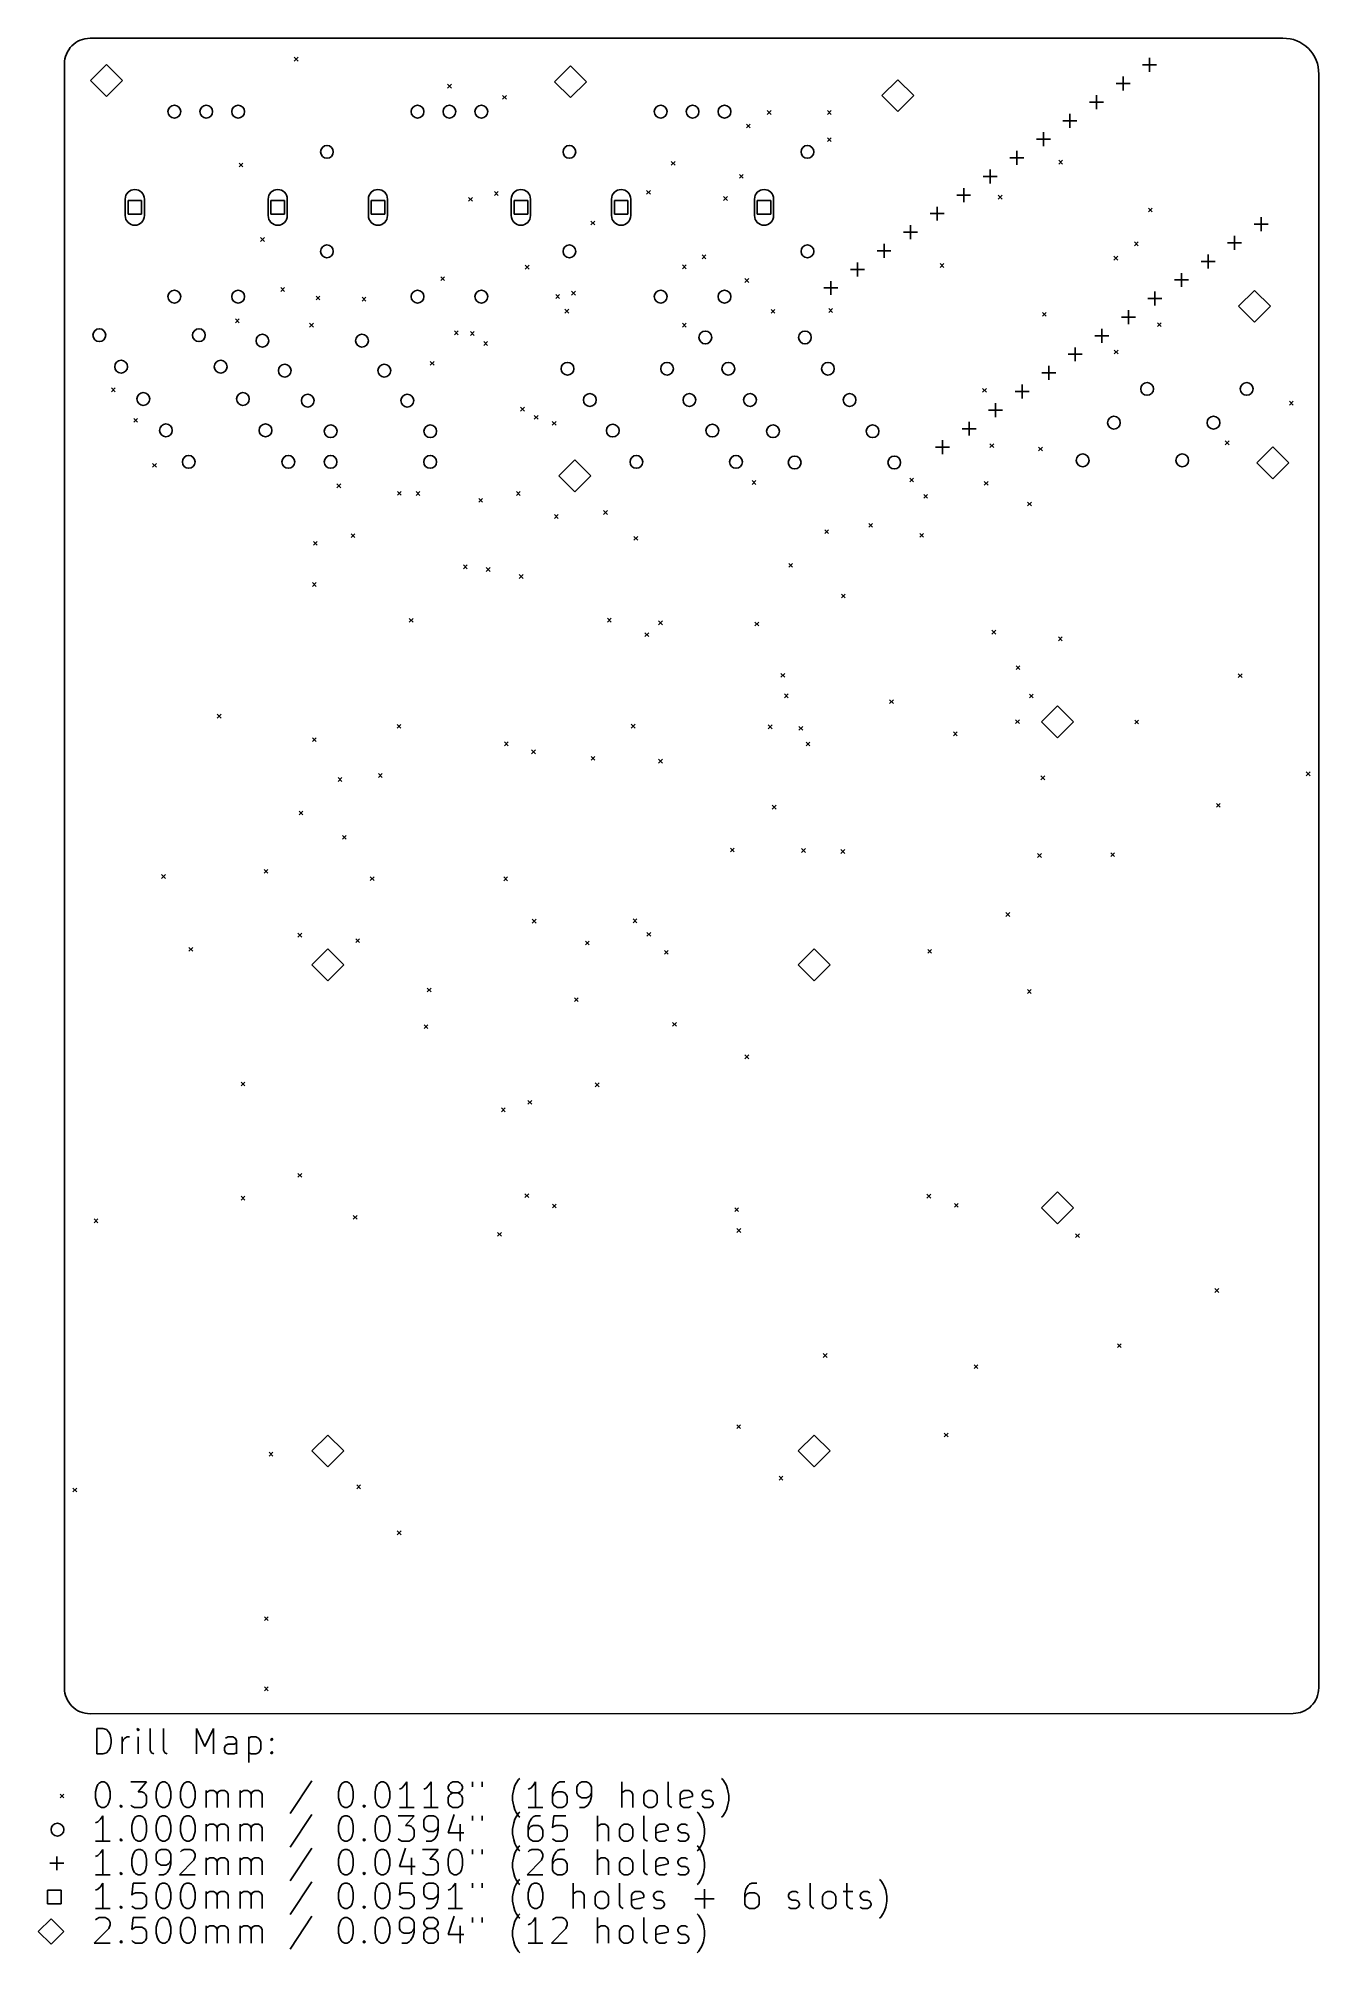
# Model space of a CAD drawing. Extents: x 18 to 119, y -174 to -24.
import ezdxf

# ---------------------------------------------------------------- set-up
doc = ezdxf.new("R2010")
doc.units = 0
doc.layers.add('BLACK', color=7, linetype='CONTINUOUS')

msp = doc.modelspace()

# ---------------------------------------------------------------- linework, layer by layer
at = {"layer": 'BLACK', "linetype": 'CONTINUOUS'}
for p, q in [((22.2422, -23.7), (115.7, -23.7)), ((38.2422, -25.1863), (38.5422, -25.4863)), ((38.5422, -25.1863), (38.2422, -25.4863)), ((105.254, -25.2422), (105.254, -26.3344)), ((20.2422, -153.018), (20.2422, -25.702)), ((23.5422, -25.762), (22.2922, -27.012)), ((24.7922, -27.012), (23.5422, -25.762)), ((59.8922, -25.852), (58.6422, -27.102)), ((61.1422, -27.102), (59.8922, -25.852)), ((85.5227, -26.945), (84.2727, -28.195)), ((86.7727, -28.195), (85.5227, -26.945)), ((103.173, -26.6991), (103.173, -27.7913)), ((104.707, -25.7883), (105.8, -25.7883)), ((118.5, -26.5), (118.5, -153.001)), ((22.2922, -27.012), (23.5422, -28.262)), ((23.5422, -28.262), (24.7922, -27.012)), ((50.2519, -27.3033), (50.5519, -27.6033)), ((50.5519, -27.3033), (50.2519, -27.6033)), ((54.5634, -28.178), (54.8634, -28.478)), ((54.8634, -28.178), (54.5634, -28.478)), ((58.6422, -27.102), (59.8922, -28.352)), ((59.8922, -28.352), (61.1422, -27.102)), ((84.2727, -28.195), (85.5227, -29.445)), ((85.5227, -29.445), (86.7727, -28.195)), ((101.092, -28.156), (101.092, -29.2482)), ((102.627, -27.2452), (103.719, -27.2452)), ((75.2969, -29.3672), (75.5969, -29.6672)), ((75.5969, -29.3672), (75.2969, -29.6672)), ((80.0076, -29.3672), (80.3076, -29.6672)), ((80.3076, -29.3672), (80.0076, -29.6672)), ((99.0116, -29.6129), (99.0116, -30.7051)), ((100.546, -28.7021), (101.638, -28.7021)), ((73.6661, -30.4188), (73.9661, -30.7188)), ((73.9661, -30.4188), (73.6661, -30.7188)), ((80.0076, -31.501), (80.3076, -31.801)), ((80.3076, -31.501), (80.0076, -31.801)), ((96.931, -31.0698), (96.931, -32.162)), ((98.4655, -30.159), (99.5577, -30.159)), ((94.8503, -32.5266), (94.8503, -33.6188)), ((96.3849, -31.6159), (97.4771, -31.6159)), ((33.9241, -33.4815), (34.2241, -33.7815)), ((34.2241, -33.4815), (33.9241, -33.7815)), ((67.7775, -33.3447), (68.0775, -33.6447)), ((68.0775, -33.3447), (67.7775, -33.6447)), ((73.1142, -34.3723), (73.4142, -34.6723)), ((73.4142, -34.3723), (73.1142, -34.6723)), ((92.7697, -33.9835), (92.7697, -35.0757)), ((94.3042, -33.0727), (95.3964, -33.0727)), ((98.1369, -33.2641), (98.4369, -33.5641)), ((98.4369, -33.2641), (98.1369, -33.5641)), ((53.9289, -35.7117), (54.2289, -36.0117)), ((54.2289, -35.7117), (53.9289, -36.0117)), ((65.8419, -35.6168), (66.1419, -35.9168)), ((66.1419, -35.6168), (65.8419, -35.9168)), ((90.1429, -35.9865), (91.2351, -35.9865)), ((90.689, -35.4404), (90.689, -36.5326)), ((92.2236, -34.5296), (93.3158, -34.5296)), ((93.3931, -36.003), (93.6931, -36.303)), ((93.6931, -36.003), (93.3931, -36.303)), ((25, -36.3), (25, -37.6)), ((26.2803, -36.4197), (25.2197, -36.4197)), ((25.2197, -36.4197), (25.2197, -37.4803)), ((25.2197, -37.4803), (26.2803, -37.4803)), ((26.2803, -37.4803), (26.2803, -36.4197)), ((26.5, -36.3), (26.5, -37.6)), ((36.2, -36.3), (36.2, -37.6)), ((37.4803, -36.4197), (36.4197, -36.4197)), ((36.4197, -36.4197), (36.4197, -37.4803)), ((36.4197, -37.4803), (37.4803, -37.4803)), ((37.4803, -37.4803), (37.4803, -36.4197)), ((37.7, -36.3), (37.7, -37.6)), ((44.05, -36.3), (44.05, -37.6)), ((45.3303, -36.4197), (44.2697, -36.4197)), ((44.2697, -36.4197), (44.2697, -37.4803)), ((44.2697, -37.4803), (45.3303, -37.4803)), ((45.3303, -37.4803), (45.3303, -36.4197)), ((45.55, -36.3), (45.55, -37.6)), ((51.8999, -36.1742), (52.1999, -36.4742)), ((52.1999, -36.1742), (51.8999, -36.4742)), ((55.25, -36.3), (55.25, -37.6)), ((56.5303, -36.4197), (55.4697, -36.4197)), ((55.4697, -36.4197), (55.4697, -37.4803)), ((55.4697, -37.4803), (56.5303, -37.4803)), ((56.5303, -37.4803), (56.5303, -36.4197)), ((56.75, -36.3), (56.75, -37.6)), ((63.1, -36.3), (63.1, -37.6)), ((64.3803, -36.4197), (63.3197, -36.4197)), ((63.3197, -36.4197), (63.3197, -37.4803)), ((63.3197, -37.4803), (64.3803, -37.4803)), ((64.3803, -37.4803), (64.3803, -36.4197)), ((64.6, -36.3), (64.6, -37.6)), ((71.881, -36.1095), (72.181, -36.4095)), ((72.181, -36.1095), (71.881, -36.4095)), ((74.3, -36.3), (74.3, -37.6)), ((75.5803, -36.4197), (74.5197, -36.4197)), ((74.5197, -36.4197), (74.5197, -37.4803)), ((74.5197, -37.4803), (75.5803, -37.4803)), ((75.5803, -37.4803), (75.5803, -36.4197)), ((75.8, -36.3), (75.8, -37.6)), ((88.0623, -37.4434), (89.1545, -37.4434)), ((88.6084, -36.8973), (88.6084, -37.9895)), ((105.165, -37.0072), (105.465, -37.3072)), ((105.465, -37.0072), (105.165, -37.3072)), ((61.4854, -38.025), (61.7854, -38.325)), ((61.7854, -38.025), (61.4854, -38.325)), ((85.9816, -38.9003), (87.0738, -38.9003)), ((86.5277, -38.3542), (86.5277, -39.4464)), ((113.449, -38.2722), (114.541, -38.2722)), ((113.995, -37.7261), (113.995, -38.8183)), ((35.6004, -39.3156), (35.9004, -39.6156)), ((35.9004, -39.3156), (35.6004, -39.6156)), ((83.901, -40.3572), (84.9932, -40.3572)), ((84.4471, -39.8111), (84.4471, -40.9033)), ((104.066, -39.6595), (104.366, -39.9595)), ((104.366, -39.6595), (104.066, -39.9595)), ((111.368, -39.7291), (112.46, -39.7291)), ((111.914, -39.183), (111.914, -40.2752)), ((56.3418, -41.4846), (56.6418, -41.7846)), ((56.6418, -41.4846), (56.3418, -41.7846)), ((68.6578, -41.464), (68.9578, -41.764)), ((68.9578, -41.464), (68.6578, -41.764)), ((70.1913, -40.6735), (70.4913, -40.9735)), ((70.4913, -40.6735), (70.1913, -40.9735)), ((81.8203, -41.814), (82.9125, -41.814)), ((82.3664, -41.2679), (82.3664, -42.3601)), ((88.8423, -41.353), (89.1423, -41.653)), ((89.1423, -41.353), (88.8423, -41.653)), ((102.462, -40.7823), (102.762, -41.0823)), ((102.762, -40.7823), (102.462, -41.0823)), ((109.287, -41.186), (110.38, -41.186)), ((109.834, -40.6399), (109.834, -41.7321)), ((37.1873, -43.2369), (37.4873, -43.5369)), ((37.4873, -43.2369), (37.1873, -43.5369)), ((49.7263, -42.3957), (50.0263, -42.6957)), ((50.0263, -42.3957), (49.7263, -42.6957)), ((73.5514, -42.5358), (73.8514, -42.8358)), ((73.8514, -42.5358), (73.5514, -42.8358)), ((79.7397, -43.2709), (80.8319, -43.2709)), ((80.2858, -42.7248), (80.2858, -43.817)), ((107.207, -42.6428), (108.299, -42.6428)), ((107.753, -42.0967), (107.753, -43.1889)), ((113.463, -43.455), (112.213, -44.705)), ((114.713, -44.705), (113.463, -43.455)), ((39.9512, -43.9106), (40.2512, -44.2106)), ((40.2512, -43.9106), (39.9512, -44.2106)), ((43.5569, -43.9937), (43.8569, -44.2937)), ((43.8569, -43.9937), (43.5569, -44.2937)), ((58.7244, -43.7831), (59.0244, -44.0831)), ((59.0244, -43.7831), (58.7244, -44.0831)), ((59.443, -44.9322), (59.743, -45.2322)), ((59.743, -44.9322), (59.443, -45.2322)), ((59.9754, -43.5276), (60.2754, -43.8276)), ((60.2754, -43.5276), (59.9754, -43.8276)), ((75.6, -44.9465), (75.9, -45.2465)), ((75.9, -44.9465), (75.6, -45.2465)), ((80.1183, -44.8828), (80.4183, -45.1828)), ((80.4183, -44.8828), (80.1183, -45.1828)), ((103.592, -45.0105), (103.592, -46.1027)), ((105.126, -44.0997), (106.218, -44.0997)), ((105.672, -43.5536), (105.672, -44.6458)), ((112.213, -44.705), (113.463, -45.955)), ((113.463, -45.955), (114.713, -44.705)), ((33.6342, -45.6922), (33.9342, -45.9922)), ((33.9342, -45.6922), (33.6342, -45.9922)), ((39.4474, -46.0384), (39.7474, -46.3384)), ((39.7474, -46.0384), (39.4474, -46.3384)), ((68.6578, -46.0404), (68.9578, -46.3404)), ((68.9578, -46.0404), (68.6578, -46.3404)), ((96.8553, -45.1859), (97.1553, -45.4859)), ((97.1553, -45.1859), (96.8553, -45.4859)), ((101.511, -46.4674), (101.511, -47.5596)), ((103.046, -45.5566), (104.138, -45.5566)), ((105.861, -45.9949), (106.161, -46.2949)), ((106.161, -45.9949), (105.861, -46.2949)), ((50.7917, -46.632), (51.0917, -46.932)), ((51.0917, -46.632), (50.7917, -46.932)), ((52.0397, -46.6944), (52.3397, -46.9944)), ((52.3397, -46.6944), (52.0397, -46.9944)), ((53.0892, -47.4725), (53.3892, -47.7725)), ((53.3892, -47.4725), (53.0892, -47.7725)), ((99.4303, -47.9243), (99.4303, -49.0165)), ((100.965, -47.0135), (102.057, -47.0135)), ((48.8922, -49.032), (49.1922, -49.332)), ((49.1922, -49.032), (48.8922, -49.332)), ((97.3497, -49.3812), (97.3497, -50.4734)), ((98.8842, -48.4704), (99.9764, -48.4704)), ((102.479, -48.1383), (102.779, -48.4383)), ((102.779, -48.1383), (102.479, -48.4383)), ((95.269, -50.838), (95.269, -51.9302)), ((96.8036, -49.9273), (97.8958, -49.9273)), ((23.917, -51.1053), (24.217, -51.4053)), ((24.217, -51.1053), (23.917, -51.4053)), ((92.1634, -51.1466), (92.4634, -51.4466)), ((92.4634, -51.1466), (92.1634, -51.4466)), ((93.1884, -52.2949), (93.1884, -53.3871)), ((94.7229, -51.3841), (95.8151, -51.3841)), ((116.205, -52.1451), (116.505, -52.4451)), ((116.505, -52.1451), (116.205, -52.4451)), ((25.6633, -53.4945), (25.9633, -53.7945)), ((25.9633, -53.4945), (25.6633, -53.7945)), ((55.9748, -52.623), (56.2748, -52.923)), ((56.2748, -52.623), (55.9748, -52.923)), ((57.0505, -53.2586), (57.3505, -53.5586)), ((57.3505, -53.2586), (57.0505, -53.5586)), ((58.4505, -53.732), (58.7505, -54.032)), ((58.7505, -53.732), (58.4505, -54.032)), ((91.1077, -53.7518), (91.1077, -54.844)), ((92.6423, -52.841), (93.7345, -52.841)), ((89.0271, -55.2087), (89.0271, -56.3009)), ((90.5616, -54.2979), (91.6538, -54.2979)), ((92.7494, -55.4836), (93.0494, -55.7836)), ((93.0494, -55.4836), (92.7494, -55.7836)), ((111.186, -55.2637), (111.486, -55.5637)), ((111.486, -55.2637), (111.186, -55.5637)), ((27.1459, -57.0148), (27.4459, -57.3148)), ((27.4459, -57.0148), (27.1459, -57.3148)), ((60.22, -56.74), (58.97, -57.99)), ((61.47, -57.99), (60.22, -56.74)), ((88.481, -55.7548), (89.5732, -55.7548)), ((96.5499, -55.736), (96.8499, -56.036)), ((96.8499, -55.736), (96.5499, -56.036)), ((114.91, -55.72), (113.66, -56.97)), ((113.66, -56.97), (114.91, -58.22)), ((116.16, -56.97), (114.91, -55.72)), ((114.91, -58.22), (116.16, -56.97)), ((58.97, -57.99), (60.22, -59.24)), ((60.22, -59.24), (61.47, -57.99)), ((74.1123, -58.3625), (74.4123, -58.6625)), ((74.4123, -58.3625), (74.1123, -58.6625)), ((86.4673, -58.1721), (86.7673, -58.4721)), ((86.7673, -58.1721), (86.4673, -58.4721)), ((92.2965, -58.434), (92.5965, -58.734)), ((92.5965, -58.434), (92.2965, -58.734)), ((41.5922, -58.6325), (41.8922, -58.9325)), ((41.8922, -58.6325), (41.5922, -58.9325)), ((46.3289, -59.2187), (46.6289, -59.5187)), ((46.6289, -59.2187), (46.3289, -59.5187)), ((47.7922, -59.232), (48.0922, -59.532)), ((48.0922, -59.232), (47.7922, -59.532)), ((52.7008, -59.7715), (53.0008, -60.0715)), ((53.0008, -59.7715), (52.7008, -60.0715)), ((55.6512, -59.2264), (55.9512, -59.5264)), ((55.9512, -59.2264), (55.6512, -59.5264)), ((87.56, -59.4551), (87.86, -59.7551)), ((87.86, -59.4551), (87.56, -59.7551)), ((58.6272, -61.0345), (58.9272, -61.3345)), ((58.9272, -61.0345), (58.6272, -61.3345)), ((62.4825, -60.7138), (62.7825, -61.0138)), ((62.7825, -60.7138), (62.4825, -61.0138)), ((95.6998, -60.0476), (95.9998, -60.3476)), ((95.9998, -60.0476), (95.6998, -60.3476)), ((42.6922, -62.532), (42.9922, -62.832)), ((42.9922, -62.532), (42.6922, -62.832)), ((64.8503, -62.7404), (65.1503, -63.0404)), ((65.1503, -62.7404), (64.8503, -63.0404)), ((79.8, -62.2153), (80.1, -62.5153)), ((80.1, -62.2153), (79.8, -62.5153)), ((83.2517, -61.7202), (83.5517, -62.0202)), ((83.5517, -61.7202), (83.2517, -62.0202)), ((87.2435, -62.505), (87.5435, -62.805)), ((87.5435, -62.505), (87.2435, -62.805)), ((39.7427, -63.132), (40.0427, -63.432)), ((40.0427, -63.132), (39.7427, -63.432)), ((51.4922, -64.982), (51.7922, -65.282)), ((51.7922, -64.982), (51.4922, -65.282)), ((53.2866, -65.1907), (53.5866, -65.4907)), ((53.5866, -65.1907), (53.2866, -65.4907)), ((55.8767, -65.7392), (56.1767, -66.0392)), ((56.1767, -65.7392), (55.8767, -66.0392)), ((76.9894, -64.8594), (77.2894, -65.1594)), ((77.2894, -64.8594), (76.9894, -65.1594)), ((39.6729, -66.3594), (39.9729, -66.6594)), ((39.9729, -66.3594), (39.6729, -66.6594)), ((81.1161, -67.2693), (81.4161, -67.5693)), ((81.4161, -67.2693), (81.1161, -67.5693)), ((47.2526, -69.1677), (47.5526, -69.4677)), ((47.5526, -69.1677), (47.2526, -69.4677)), ((62.7766, -69.1584), (63.0766, -69.4584)), ((63.0766, -69.1584), (62.7766, -69.4584)), ((65.7176, -70.2929), (66.0176, -70.5929)), ((66.0176, -70.2929), (65.7176, -70.5929)), ((66.7876, -69.3672), (67.0876, -69.6672)), ((67.0876, -69.3672), (66.7876, -69.6672)), ((74.3292, -69.457), (74.6292, -69.757)), ((74.6292, -69.457), (74.3292, -69.757)), ((92.8939, -70.1043), (93.1939, -70.4043)), ((93.1939, -70.1043), (92.8939, -70.4043)), ((98.1062, -70.6176), (98.4062, -70.9176)), ((98.4062, -70.6176), (98.1062, -70.9176)), ((76.3645, -73.4757), (76.6645, -73.7757)), ((76.6645, -73.4757), (76.3645, -73.7757)), ((94.7942, -72.8748), (95.0942, -73.1748)), ((95.0942, -72.8748), (94.7942, -73.1748)), ((112.198, -73.5097), (112.498, -73.8097)), ((112.498, -73.5097), (112.198, -73.8097)), ((76.6376, -75.0836), (76.9376, -75.3836)), ((76.9376, -75.0836), (76.6376, -75.3836)), ((84.8855, -75.5504), (85.1855, -75.8504)), ((85.1855, -75.5504), (84.8855, -75.8504)), ((95.8444, -75.1013), (96.1444, -75.4013)), ((96.1444, -75.1013), (95.8444, -75.4013)), ((98.0327, -76.0281), (96.7827, -77.2781)), ((99.2827, -77.2781), (98.0327, -76.0281)), ((32.2049, -76.6874), (32.5049, -76.9874)), ((32.5049, -76.6874), (32.2049, -76.9874)), ((46.3046, -77.4774), (46.6046, -77.7774)), ((46.6046, -77.4774), (46.3046, -77.7774)), ((64.6509, -77.4716), (64.9509, -77.7716)), ((64.9509, -77.4716), (64.6509, -77.7716)), ((75.3793, -77.5172), (75.6793, -77.8172)), ((75.6793, -77.5172), (75.3793, -77.8172)), ((77.7797, -77.631), (78.0797, -77.931)), ((78.0797, -77.631), (77.7797, -77.931)), ((94.7575, -77.1143), (95.0575, -77.4143)), ((95.0575, -77.1143), (94.7575, -77.4143)), ((96.7827, -77.2781), (98.0327, -78.5281)), ((98.0327, -78.5281), (99.2827, -77.2781)), ((104.09, -77.1414), (104.39, -77.4414)), ((104.39, -77.1414), (104.09, -77.4414)), ((39.6729, -78.5194), (39.9729, -78.8194)), ((39.9729, -78.5194), (39.6729, -78.8194)), ((54.7072, -78.8519), (55.0072, -79.1519)), ((55.0072, -78.8519), (54.7072, -79.1519)), ((56.8306, -79.4745), (57.1306, -79.7745)), ((57.1306, -79.4745), (56.8306, -79.7745)), ((78.345, -78.8653), (78.645, -79.1653)), ((78.645, -78.8653), (78.345, -79.1653)), ((89.885, -78.0645), (90.185, -78.3645)), ((90.185, -78.0645), (89.885, -78.3645)), ((61.5023, -79.9818), (61.8023, -80.2818)), ((61.8023, -79.9818), (61.5023, -80.2818)), ((66.7876, -80.21), (67.0876, -80.51)), ((67.0876, -80.21), (66.7876, -80.51)), ((41.6711, -81.6515), (41.9711, -81.9515)), ((41.9711, -81.6515), (41.6711, -81.9515)), ((44.8422, -81.332), (45.1422, -81.632)), ((45.1422, -81.332), (44.8422, -81.632)), ((96.735, -81.517), (97.035, -81.817)), ((97.035, -81.517), (96.735, -81.817)), ((117.522, -81.2017), (117.822, -81.5017)), ((117.822, -81.2017), (117.522, -81.5017)), ((75.6955, -83.8171), (75.9955, -84.1171)), ((75.9955, -83.8171), (75.6955, -84.1171)), ((110.489, -83.6757), (110.789, -83.9757)), ((110.789, -83.6757), (110.489, -83.9757)), ((38.6227, -84.2769), (38.9227, -84.5769)), ((38.9227, -84.2769), (38.6227, -84.5769)), ((42.0143, -86.1835), (42.3143, -86.4835)), ((42.3143, -86.1835), (42.0143, -86.4835)), ((72.4192, -87.171), (72.7192, -87.471)), ((72.7192, -87.171), (72.4192, -87.471)), ((77.9847, -87.2085), (78.2847, -87.5085)), ((78.2847, -87.2085), (77.9847, -87.5085)), ((81.0706, -87.2855), (81.3706, -87.5855)), ((81.3706, -87.2855), (81.0706, -87.5855)), ((96.4797, -87.5992), (96.7797, -87.8992)), ((96.7797, -87.5992), (96.4797, -87.8992)), ((102.207, -87.5322), (102.507, -87.8322)), ((102.507, -87.5322), (102.207, -87.8322)), ((27.8533, -89.2471), (28.1533, -89.5471)), ((28.1533, -89.2471), (27.8533, -89.5471)), ((35.878, -88.8431), (36.178, -89.1431)), ((36.178, -88.8431), (35.878, -89.1431)), ((44.2007, -89.4256), (44.5007, -89.7256)), ((44.5007, -89.4256), (44.2007, -89.7256)), ((54.653, -89.4276), (54.953, -89.7276)), ((54.953, -89.4276), (54.653, -89.7276)), ((56.8837, -92.7441), (57.1837, -93.0441)), ((57.1837, -92.7441), (56.8837, -93.0441)), ((64.7845, -92.7224), (65.0845, -93.0224)), ((65.0845, -92.7224), (64.7845, -93.0224)), ((94.0008, -92.2287), (94.3008, -92.5287)), ((94.3008, -92.2287), (94.0008, -92.5287)), ((38.5325, -93.8449), (38.8325, -94.1449)), ((38.8325, -93.8449), (38.5325, -94.1449)), ((43.0644, -94.2735), (43.3644, -94.5735)), ((43.3644, -94.2735), (43.0644, -94.5735)), ((61.0488, -94.464), (61.3488, -94.764)), ((61.3488, -94.464), (61.0488, -94.764)), ((65.8669, -93.7791), (66.1669, -94.0791)), ((66.1669, -93.7791), (65.8669, -94.0791)), ((29.9903, -94.9571), (30.2903, -95.2571)), ((30.2903, -94.9571), (29.9903, -95.2571)), ((40.8827, -95.0781), (39.6327, -96.3281)), ((42.1327, -96.3281), (40.8827, -95.0781)), ((67.2366, -95.1865), (67.5366, -95.4865)), ((67.5366, -95.1865), (67.2366, -95.4865)), ((78.9827, -95.0781), (77.7327, -96.3281)), ((80.2327, -96.3281), (78.9827, -95.0781)), ((87.8694, -95.1172), (88.1694, -95.4172)), ((88.1694, -95.1172), (87.8694, -95.4172)), ((39.6327, -96.3281), (40.8827, -97.5781)), ((40.8827, -97.5781), (42.1327, -96.3281)), ((77.7327, -96.3281), (78.9827, -97.5781)), ((78.9827, -97.5781), (80.2327, -96.3281)), ((48.6574, -98.1432), (48.9574, -98.4432)), ((48.9574, -98.1432), (48.6574, -98.4432)), ((60.1987, -98.9046), (60.4987, -99.2046)), ((60.4987, -98.9046), (60.1987, -99.2046)), ((95.6825, -98.2646), (95.9825, -98.5646)), ((95.9825, -98.2646), (95.6825, -98.5646)), ((48.4158, -101.013), (48.7158, -101.313)), ((48.7158, -101.013), (48.4158, -101.313)), ((67.8828, -100.83), (68.1828, -101.13)), ((68.1828, -100.83), (67.8828, -101.13)), ((73.5436, -103.383), (73.8436, -103.683)), ((73.8436, -103.383), (73.5436, -103.683)), ((34.0848, -105.508), (34.3848, -105.808)), ((34.3848, -105.508), (34.0848, -105.808)), ((61.8238, -105.578), (62.1238, -105.878)), ((62.1238, -105.578), (61.8238, -105.878)), ((54.4701, -107.536), (54.7701, -107.836)), ((54.7701, -107.536), (54.4701, -107.836)), ((56.5467, -106.953), (56.8467, -107.253)), ((56.8467, -106.953), (56.5467, -107.253)), ((38.5325, -112.676), (38.8325, -112.976)), ((38.8325, -112.676), (38.5325, -112.976)), ((34.0848, -114.461), (34.3848, -114.761)), ((34.3848, -114.461), (34.0848, -114.761)), ((56.3113, -114.271), (56.6113, -114.571)), ((56.6113, -114.271), (56.3113, -114.571)), ((58.4734, -115.079), (58.7734, -115.379)), ((58.7734, -115.079), (58.4734, -115.379)), ((72.7518, -115.364), (73.0518, -115.664)), ((73.0518, -115.364), (72.7518, -115.664)), ((87.8119, -114.307), (88.1119, -114.608)), ((88.1119, -114.307), (87.8119, -114.608)), ((89.9606, -115.026), (90.2606, -115.326)), ((90.2606, -115.026), (89.9606, -115.326)), ((98.0327, -114.128), (96.7827, -115.378)), ((96.7827, -115.378), (98.0327, -116.628)), ((99.2827, -115.378), (98.0327, -114.128)), ((98.0327, -116.628), (99.2827, -115.378)), ((22.5565, -116.239), (22.8565, -116.539)), ((22.8565, -116.239), (22.5565, -116.539)), ((42.8614, -115.959), (43.1614, -116.258)), ((43.1614, -115.959), (42.8614, -116.258)), ((72.9243, -117), (73.2243, -117.3)), ((73.2243, -117), (72.9243, -117.3)), ((54.1777, -117.303), (54.4777, -117.603)), ((54.4777, -117.303), (54.1777, -117.603)), ((99.4548, -117.404), (99.7548, -117.704)), ((99.7548, -117.404), (99.4548, -117.704)), ((110.376, -121.705), (110.676, -122.005)), ((110.676, -121.705), (110.376, -122.005)), ((102.734, -126.026), (103.034, -126.326)), ((103.034, -126.026), (102.734, -126.326)), ((79.6845, -126.798), (79.9845, -127.098)), ((79.9845, -126.798), (79.6845, -127.098)), ((91.5095, -127.674), (91.8095, -127.974)), ((91.8095, -127.674), (91.5095, -127.974)), ((40.8827, -133.178), (39.6327, -134.428)), ((42.1327, -134.428), (40.8827, -133.178)), ((72.9034, -132.371), (73.2034, -132.671)), ((73.2034, -132.371), (72.9034, -132.671)), ((78.9827, -133.178), (77.7327, -134.428)), ((80.2327, -134.428), (78.9827, -133.178)), ((89.1658, -133.028), (89.4658, -133.328)), ((89.4658, -133.028), (89.1658, -133.328)), ((36.2694, -134.522), (36.5694, -134.822)), ((36.5694, -134.522), (36.2694, -134.822)), ((39.6327, -134.428), (40.8827, -135.678)), ((40.8827, -135.678), (42.1327, -134.428)), ((77.7327, -134.428), (78.9827, -135.678)), ((78.9827, -135.678), (80.2327, -134.428)), ((76.2327, -136.411), (76.5327, -136.711)), ((76.5327, -136.411), (76.2327, -136.711)), ((20.9024, -137.34), (21.2024, -137.64)), ((21.2024, -137.34), (20.9024, -137.64)), ((43.1416, -137.087), (43.4416, -137.387)), ((43.4416, -137.087), (43.1416, -137.387)), ((46.3087, -140.694), (46.6087, -140.994)), ((46.6087, -140.694), (46.3087, -140.994)), ((35.9021, -147.415), (36.2021, -147.715)), ((36.2021, -147.415), (35.9021, -147.715)), ((35.9021, -152.927), (36.2021, -153.227)), ((36.2021, -152.927), (35.9021, -153.227)), ((116.5, -155.001), (22.2422, -155.018)), ((22.7684, -158.173), (22.7684, -156.173)), ((22.7684, -156.173), (23.2446, -156.173)), ((23.2446, -156.173), (23.5303, -156.268)), ((23.5303, -156.268), (23.7208, -156.458)), ((23.7208, -156.458), (23.816, -156.649)), ((23.816, -156.649), (23.9113, -157.03)), ((23.9113, -157.315), (23.816, -157.696)), ((23.9113, -157.03), (23.9113, -157.315)), ((24.7684, -158.173), (24.7684, -156.839)), ((24.7684, -157.22), (24.8636, -157.03)), ((24.8636, -157.03), (24.9589, -156.934)), ((24.9589, -156.934), (25.1494, -156.839)), ((25.1494, -156.839), (25.3398, -156.839)), ((26.0065, -156.173), (25.9113, -156.268)), ((25.9113, -156.268), (26.0065, -156.363)), ((26.1017, -156.268), (26.0065, -156.173)), ((26.0065, -156.173), (26.0065, -156.363)), ((26.0065, -156.363), (26.1017, -156.268)), ((26.0065, -158.173), (26.0065, -156.839)), ((26.9589, -157.887), (26.9589, -156.173)), ((28.0065, -157.887), (28.0065, -156.173)), ((30.5779, -158.173), (30.5779, -156.173)), ((30.5779, -156.173), (31.2446, -157.601)), ((31.2446, -157.601), (31.9113, -156.173)), ((31.9113, -156.173), (31.9113, -158.173)), ((32.7684, -157.696), (32.8636, -157.506)), ((33.0541, -156.839), (32.8636, -156.934)), ((32.8636, -157.506), (33.0541, -157.411)), ((33.4351, -156.839), (33.0541, -156.839)), ((33.0541, -157.411), (33.5303, -157.411)), ((33.6255, -156.934), (33.4351, -156.839)), ((33.5303, -157.411), (33.7208, -157.315)), ((33.7208, -157.125), (33.6255, -156.934)), ((33.7208, -158.173), (33.7208, -157.125)), ((34.6732, -156.839), (34.6732, -158.839)), ((34.6732, -156.934), (34.8636, -156.839)), ((34.8636, -156.839), (35.2446, -156.839)), ((35.2446, -156.839), (35.4351, -156.934)), ((35.4351, -156.934), (35.5303, -157.03)), ((35.5303, -157.03), (35.6255, -157.22)), ((35.6255, -157.22), (35.6255, -157.792)), ((36.3874, -157.03), (36.4827, -156.934)), ((36.4827, -157.125), (36.3874, -157.03)), ((36.4827, -156.934), (36.5779, -157.03)), ((36.4827, -156.934), (36.4827, -157.125)), ((36.5779, -157.03), (36.4827, -157.125)), ((23.2446, -158.173), (22.7684, -158.173)), ((23.5303, -158.077), (23.2446, -158.173)), ((23.7208, -157.887), (23.5303, -158.077)), ((23.816, -157.696), (23.7208, -157.887)), ((27.0541, -158.077), (26.9589, -157.887)), ((27.2446, -158.173), (27.0541, -158.077)), ((28.1017, -158.077), (28.0065, -157.887)), ((28.2922, -158.173), (28.1017, -158.077)), ((32.7684, -157.887), (32.7684, -157.696)), ((32.8636, -158.077), (32.7684, -157.887)), ((33.0541, -158.173), (32.8636, -158.077)), ((33.5303, -158.173), (33.0541, -158.173)), ((33.7208, -158.077), (33.5303, -158.173)), ((34.8636, -158.173), (34.6732, -158.077)), ((35.2446, -158.173), (34.8636, -158.173)), ((35.4351, -158.077), (35.2446, -158.173)), ((35.5303, -157.982), (35.4351, -158.077)), ((35.6255, -157.792), (35.5303, -157.982)), ((36.3874, -158.077), (36.4827, -157.982)), ((36.4827, -158.173), (36.3874, -158.077)), ((36.4827, -157.982), (36.5779, -158.077)), ((36.4827, -157.982), (36.4827, -158.173)), ((36.5779, -158.077), (36.4827, -158.173)), ((22.8636, -160.563), (22.9589, -160.468)), ((22.9589, -160.468), (23.1494, -160.373)), ((23.1494, -160.373), (23.3398, -160.373)), ((23.3398, -160.373), (23.5303, -160.468)), ((23.5303, -160.468), (23.6255, -160.563)), ((25.4351, -160.373), (26.6732, -160.373)), ((26.6732, -160.373), (26.0065, -161.134)), ((27.6255, -160.563), (27.7208, -160.468)), ((27.7208, -160.468), (27.9113, -160.373)), ((27.9113, -160.373), (28.1017, -160.373)), ((28.1017, -160.373), (28.2922, -160.468)), ((28.2922, -160.468), (28.3874, -160.563)), ((29.5303, -160.563), (29.6255, -160.468)), ((29.6255, -160.468), (29.816, -160.373)), ((29.816, -160.373), (30.0065, -160.373)), ((30.0065, -160.373), (30.197, -160.468)), ((30.197, -160.468), (30.2922, -160.563)), ((39.6255, -160.277), (37.9113, -162.849)), ((41.9113, -160.563), (42.0065, -160.468)), ((42.0065, -160.468), (42.197, -160.373)), ((42.197, -160.373), (42.3874, -160.373)), ((42.3874, -160.373), (42.5779, -160.468)), ((42.5779, -160.468), (42.6732, -160.563)), ((44.7684, -160.563), (44.8636, -160.468)), ((44.8636, -160.468), (45.0541, -160.373)), ((45.0541, -160.373), (45.2446, -160.373)), ((45.2446, -160.373), (45.4351, -160.468)), ((45.4351, -160.468), (45.5303, -160.563)), ((47.0541, -160.373), (46.8636, -160.658)), ((47.0541, -162.373), (47.0541, -160.373)), ((48.9589, -160.373), (48.7684, -160.658)), ((48.9589, -162.373), (48.9589, -160.373)), ((50.3874, -160.563), (50.4827, -160.468)), ((50.4827, -160.468), (50.6732, -160.373)), ((50.6732, -160.373), (51.0541, -160.373)), ((51.0541, -160.373), (51.2446, -160.468)), ((51.2446, -160.468), (51.3398, -160.563)), ((52.197, -160.373), (52.197, -160.754)), ((52.9589, -160.373), (52.9589, -160.754)), ((55.5303, -160.658), (55.6255, -160.468)), ((55.6255, -160.468), (55.816, -160.182)), ((55.816, -160.182), (55.9113, -160.087)), ((57.1494, -160.373), (56.9589, -160.658)), ((57.1494, -162.373), (57.1494, -160.373)), ((58.8636, -160.468), (58.7684, -160.563)), ((59.0541, -160.373), (58.8636, -160.468)), ((59.4351, -160.373), (59.0541, -160.373)), ((60.5779, -160.468), (60.4827, -160.563)), ((60.7684, -160.373), (60.5779, -160.468)), ((61.1494, -160.373), (60.7684, -160.373)), ((61.3398, -160.468), (61.1494, -160.373)), ((61.4351, -160.563), (61.3398, -160.468)), ((63.9113, -162.373), (63.9113, -160.373)), ((67.5303, -162.087), (67.5303, -160.373)), ((71.816, -160.182), (71.7208, -160.087)), ((72.0065, -160.468), (71.816, -160.182)), ((72.1017, -160.658), (72.0065, -160.468)), ((19.8922, -161.318), (20.1922, -161.618)), ((20.1922, -161.318), (19.8922, -161.618)), ((22.6732, -161.134), (22.7684, -160.754)), ((22.6732, -161.611), (22.6732, -161.134)), ((22.7684, -161.992), (22.6732, -161.611)), ((22.7684, -160.754), (22.8636, -160.563)), ((22.8636, -162.182), (22.7684, -161.992)), ((23.6255, -160.563), (23.7208, -160.754)), ((23.7208, -161.992), (23.6255, -162.182)), ((23.7208, -160.754), (23.816, -161.134)), ((23.816, -161.611), (23.7208, -161.992)), ((23.816, -161.134), (23.816, -161.611)), ((26.0065, -161.134), (26.2922, -161.134)), ((26.2922, -161.134), (26.4827, -161.23)), ((26.4827, -161.23), (26.5779, -161.325)), ((26.5779, -161.325), (26.6732, -161.515)), ((26.6732, -161.992), (26.5779, -162.182)), ((26.6732, -161.515), (26.6732, -161.992)), ((27.4351, -161.134), (27.5303, -160.754)), ((27.4351, -161.611), (27.4351, -161.134)), ((27.5303, -161.992), (27.4351, -161.611)), ((27.5303, -160.754), (27.6255, -160.563)), ((27.6255, -162.182), (27.5303, -161.992)), ((28.3874, -160.563), (28.4827, -160.754)), ((28.4827, -161.992), (28.3874, -162.182)), ((28.4827, -160.754), (28.5779, -161.134)), ((28.5779, -161.611), (28.4827, -161.992)), ((28.5779, -161.134), (28.5779, -161.611)), ((29.3398, -161.134), (29.4351, -160.754)), ((29.3398, -161.611), (29.3398, -161.134)), ((29.4351, -161.992), (29.3398, -161.611)), ((29.4351, -160.754), (29.5303, -160.563)), ((29.5303, -162.182), (29.4351, -161.992)), ((30.2922, -160.563), (30.3874, -160.754)), ((30.3874, -161.992), (30.2922, -162.182)), ((30.3874, -160.754), (30.4827, -161.134)), ((30.4827, -161.611), (30.3874, -161.992)), ((30.4827, -161.134), (30.4827, -161.611)), ((31.3398, -162.373), (31.3398, -161.039)), ((31.3398, -161.23), (31.4351, -161.134)), ((31.4351, -161.134), (31.6255, -161.039)), ((31.6255, -161.039), (31.9113, -161.039)), ((31.9113, -161.039), (32.1017, -161.134)), ((32.1017, -161.134), (32.197, -161.325)), ((32.197, -161.325), (32.2922, -161.134)), ((32.197, -161.325), (32.197, -162.373)), ((32.2922, -161.134), (32.4827, -161.039)), ((32.4827, -161.039), (32.7684, -161.039)), ((32.7684, -161.039), (32.9589, -161.134)), ((32.9589, -161.134), (33.0541, -161.325)), ((33.0541, -161.325), (33.0541, -162.373)), ((34.0065, -162.373), (34.0065, -161.039)), ((34.0065, -161.23), (34.1017, -161.134)), ((34.1017, -161.134), (34.2922, -161.039)), ((34.2922, -161.039), (34.5779, -161.039)), ((34.5779, -161.039), (34.7684, -161.134)), ((34.7684, -161.134), (34.8636, -161.325)), ((34.8636, -161.325), (34.9589, -161.134)), ((34.8636, -161.325), (34.8636, -162.373)), ((34.9589, -161.134), (35.1494, -161.039)), ((35.1494, -161.039), (35.4351, -161.039)), ((35.4351, -161.039), (35.6255, -161.134)), ((35.6255, -161.134), (35.7208, -161.325)), ((35.7208, -161.325), (35.7208, -162.373)), ((41.7208, -161.134), (41.816, -160.754)), ((41.7208, -161.611), (41.7208, -161.134)), ((41.816, -161.992), (41.7208, -161.611)), ((41.816, -160.754), (41.9113, -160.563)), ((41.9113, -162.182), (41.816, -161.992)), ((42.6732, -160.563), (42.7684, -160.754)), ((42.7684, -161.992), (42.6732, -162.182)), ((42.7684, -160.754), (42.8636, -161.134)), ((42.8636, -161.611), (42.7684, -161.992)), ((42.8636, -161.134), (42.8636, -161.611)), ((44.5779, -161.134), (44.6732, -160.754)), ((44.5779, -161.611), (44.5779, -161.134)), ((44.6732, -161.992), (44.5779, -161.611)), ((44.6732, -160.754), (44.7684, -160.563)), ((44.7684, -162.182), (44.6732, -161.992)), ((45.5303, -160.563), (45.6255, -160.754)), ((45.6255, -161.992), (45.5303, -162.182)), ((45.6255, -160.754), (45.7208, -161.134)), ((45.7208, -161.611), (45.6255, -161.992)), ((45.7208, -161.134), (45.7208, -161.611)), ((46.6732, -160.849), (46.4827, -160.944)), ((46.8636, -160.658), (46.6732, -160.849)), ((48.5779, -160.849), (48.3874, -160.944)), ((48.7684, -160.658), (48.5779, -160.849)), ((50.2922, -160.754), (50.3874, -160.563)), ((50.2922, -160.849), (50.2922, -160.754)), ((50.3874, -161.039), (50.2922, -160.849)), ((50.3874, -161.42), (50.2922, -161.611)), ((50.2922, -161.611), (50.2922, -161.992)), ((50.2922, -161.992), (50.3874, -162.182)), ((50.4827, -161.134), (50.3874, -161.039)), ((50.4827, -161.325), (50.3874, -161.42)), ((50.6732, -161.23), (50.4827, -161.134)), ((50.6732, -161.23), (50.4827, -161.325)), ((51.0541, -161.23), (50.6732, -161.23)), ((51.2446, -161.134), (51.0541, -161.23)), ((51.2446, -161.325), (51.0541, -161.23)), ((51.3398, -161.039), (51.2446, -161.134)), ((51.3398, -161.42), (51.2446, -161.325)), ((51.3398, -160.563), (51.4351, -160.754)), ((51.4351, -160.849), (51.3398, -161.039)), ((51.4351, -161.611), (51.3398, -161.42)), ((51.3398, -162.182), (51.4351, -161.992)), ((51.4351, -160.754), (51.4351, -160.849)), ((51.4351, -161.992), (51.4351, -161.611)), ((55.3398, -161.42), (55.4351, -160.944)), ((55.3398, -161.801), (55.3398, -161.42)), ((55.4351, -162.277), (55.3398, -161.801)), ((55.4351, -160.944), (55.5303, -160.658)), ((56.7684, -160.849), (56.5779, -160.944)), ((56.9589, -160.658), (56.7684, -160.849)), ((58.5779, -160.849), (58.4827, -161.23)), ((58.4827, -161.23), (58.4827, -161.992)), ((58.5779, -161.325), (58.4827, -161.515)), ((58.4827, -161.992), (58.5779, -162.182)), ((58.7684, -160.563), (58.5779, -160.849)), ((58.6732, -161.23), (58.5779, -161.325)), ((58.8636, -161.134), (58.6732, -161.23)), ((59.2446, -161.134), (58.8636, -161.134)), ((59.4351, -161.23), (59.2446, -161.134)), ((59.5303, -161.325), (59.4351, -161.23)), ((59.6255, -161.515), (59.5303, -161.325)), ((59.5303, -162.182), (59.6255, -161.992)), ((59.6255, -161.992), (59.6255, -161.515)), ((60.4827, -160.563), (60.3874, -160.754)), ((60.3874, -160.754), (60.3874, -161.23)), ((60.3874, -161.23), (60.4827, -161.42)), ((60.4827, -161.42), (60.5779, -161.515)), ((60.5779, -161.515), (60.7684, -161.611)), ((60.7684, -161.611), (61.1494, -161.611)), ((61.1494, -161.611), (61.3398, -161.515)), ((61.2446, -162.182), (61.4351, -161.896)), ((61.3398, -161.515), (61.4351, -161.42)), ((61.5303, -160.754), (61.4351, -160.563)), ((61.4351, -161.42), (61.5303, -161.23)), ((61.4351, -161.896), (61.5303, -161.515)), ((61.5303, -161.515), (61.5303, -160.754)), ((64.0065, -161.134), (63.9113, -161.23)), ((64.197, -161.039), (64.0065, -161.134)), ((64.4827, -161.039), (64.197, -161.039)), ((64.6732, -161.134), (64.4827, -161.039)), ((64.7684, -161.325), (64.6732, -161.134)), ((64.7684, -162.373), (64.7684, -161.325)), ((65.6255, -161.42), (65.7208, -161.23)), ((65.6255, -161.992), (65.6255, -161.42)), ((65.7208, -162.182), (65.6255, -161.992)), ((65.7208, -161.23), (65.816, -161.134)), ((65.816, -161.134), (66.0065, -161.039)), ((66.0065, -161.039), (66.2922, -161.039)), ((66.2922, -161.039), (66.4827, -161.134)), ((66.4827, -161.134), (66.5779, -161.23)), ((66.5779, -161.23), (66.6732, -161.42)), ((66.6732, -161.992), (66.5779, -162.182)), ((66.6732, -161.42), (66.6732, -161.992)), ((68.4827, -161.325), (68.5779, -161.134)), ((68.4827, -162.087), (68.4827, -161.325)), ((69.4351, -161.515), (68.4827, -161.706)), ((68.5779, -161.134), (68.7684, -161.039)), ((68.7684, -161.039), (69.1494, -161.039)), ((69.1494, -161.039), (69.3398, -161.134)), ((69.3398, -161.134), (69.4351, -161.325)), ((69.4351, -161.325), (69.4351, -161.515)), ((70.197, -161.325), (70.2922, -161.134)), ((70.197, -161.42), (70.197, -161.325)), ((70.2922, -161.611), (70.197, -161.42)), ((70.2922, -161.134), (70.4827, -161.039)), ((70.4827, -161.706), (70.2922, -161.611)), ((70.4827, -161.039), (70.7684, -161.039)), ((70.7684, -161.706), (70.4827, -161.706)), ((70.7684, -161.039), (70.9589, -161.134)), ((70.9589, -161.801), (70.7684, -161.706)), ((71.0541, -161.992), (70.9589, -161.801)), ((71.0541, -162.087), (71.0541, -161.992)), ((72.197, -160.944), (72.1017, -160.658)), ((72.2922, -161.42), (72.197, -160.944)), ((72.197, -162.277), (72.2922, -161.801)), ((72.2922, -161.801), (72.2922, -161.42)), ((22.8636, -163.489), (22.6732, -163.584)), ((22.9589, -162.277), (22.8636, -162.182)), ((23.0541, -163.298), (22.8636, -163.489)), ((23.1494, -162.373), (22.9589, -162.277)), ((23.2446, -163.013), (23.0541, -163.298)), ((23.3398, -162.373), (23.1494, -162.373)), ((23.2446, -165.013), (23.2446, -163.013)), ((23.5303, -162.277), (23.3398, -162.373)), ((23.6255, -162.182), (23.5303, -162.277)), ((24.5779, -162.277), (24.6732, -162.182)), ((24.6732, -162.373), (24.5779, -162.277)), ((24.6732, -162.182), (24.7684, -162.277)), ((24.6732, -162.182), (24.6732, -162.373)), ((24.7684, -162.277), (24.6732, -162.373)), ((25.5303, -162.277), (25.4351, -162.182)), ((25.7208, -162.373), (25.5303, -162.277)), ((25.5303, -163.774), (25.6255, -163.394)), ((25.6255, -163.394), (25.7208, -163.203)), ((26.2922, -162.373), (25.7208, -162.373)), ((25.7208, -163.203), (25.816, -163.108)), ((25.816, -163.108), (26.0065, -163.013)), ((26.0065, -163.013), (26.197, -163.013)), ((26.197, -163.013), (26.3874, -163.108)), ((26.4827, -162.277), (26.2922, -162.373)), ((26.3874, -163.108), (26.4827, -163.203)), ((26.5779, -162.182), (26.4827, -162.277)), ((26.4827, -163.203), (26.5779, -163.394)), ((26.5779, -163.394), (26.6732, -163.774)), ((27.4351, -163.774), (27.5303, -163.394)), ((27.5303, -163.394), (27.6255, -163.203)), ((27.7208, -162.277), (27.6255, -162.182)), ((27.6255, -163.203), (27.7208, -163.108)), ((27.9113, -162.373), (27.7208, -162.277)), ((27.7208, -163.108), (27.9113, -163.013)), ((28.1017, -162.373), (27.9113, -162.373)), ((27.9113, -163.013), (28.1017, -163.013)), ((28.2922, -162.277), (28.1017, -162.373)), ((28.1017, -163.013), (28.2922, -163.108)), ((28.3874, -162.182), (28.2922, -162.277)), ((28.2922, -163.108), (28.3874, -163.203)), ((28.3874, -163.203), (28.4827, -163.394)), ((28.4827, -163.394), (28.5779, -163.774)), ((29.3398, -163.774), (29.4351, -163.394)), ((29.4351, -163.394), (29.5303, -163.203)), ((29.6255, -162.277), (29.5303, -162.182)), ((29.5303, -163.203), (29.6255, -163.108)), ((29.816, -162.373), (29.6255, -162.277)), ((29.6255, -163.108), (29.816, -163.013)), ((30.0065, -162.373), (29.816, -162.373)), ((29.816, -163.013), (30.0065, -163.013)), ((30.197, -162.277), (30.0065, -162.373)), ((30.0065, -163.013), (30.197, -163.108)), ((30.2922, -162.182), (30.197, -162.277)), ((30.197, -163.108), (30.2922, -163.203)), ((30.2922, -163.203), (30.3874, -163.394)), ((30.3874, -163.394), (30.4827, -163.774)), ((39.6255, -162.917), (37.9113, -165.489)), ((41.7208, -163.774), (41.816, -163.394)), ((41.816, -163.394), (41.9113, -163.203)), ((42.0065, -162.277), (41.9113, -162.182)), ((41.9113, -163.203), (42.0065, -163.108)), ((42.197, -162.373), (42.0065, -162.277)), ((42.0065, -163.108), (42.197, -163.013)), ((42.3874, -162.373), (42.197, -162.373)), ((42.197, -163.013), (42.3874, -163.013)), ((42.5779, -162.277), (42.3874, -162.373)), ((42.3874, -163.013), (42.5779, -163.108)), ((42.6732, -162.182), (42.5779, -162.277)), ((42.5779, -163.108), (42.6732, -163.203)), ((42.6732, -163.203), (42.7684, -163.394)), ((42.7684, -163.394), (42.8636, -163.774)), ((43.6255, -162.277), (43.7208, -162.182)), ((43.7208, -162.373), (43.6255, -162.277)), ((43.7208, -162.182), (43.816, -162.277)), ((43.7208, -162.182), (43.7208, -162.373)), ((43.816, -162.277), (43.7208, -162.373)), ((44.5779, -163.774), (44.6732, -163.394)), ((44.6732, -163.394), (44.7684, -163.203)), ((44.8636, -162.277), (44.7684, -162.182)), ((44.7684, -163.203), (44.8636, -163.108)), ((45.0541, -162.373), (44.8636, -162.277)), ((44.8636, -163.108), (45.0541, -163.013)), ((45.2446, -162.373), (45.0541, -162.373)), ((45.0541, -163.013), (45.2446, -163.013)), ((45.4351, -162.277), (45.2446, -162.373)), ((45.2446, -163.013), (45.4351, -163.108)), ((45.5303, -162.182), (45.4351, -162.277)), ((45.4351, -163.108), (45.5303, -163.203)), ((45.5303, -163.203), (45.6255, -163.394)), ((45.6255, -163.394), (45.7208, -163.774)), ((46.3874, -163.013), (47.6255, -163.013)), ((47.6255, -162.373), (46.4827, -162.373)), ((47.6255, -163.013), (46.9589, -163.774)), ((49.5303, -162.373), (48.3874, -162.373)), ((48.4827, -163.203), (48.3874, -163.394)), ((48.3874, -163.394), (48.3874, -163.87)), ((48.5779, -163.108), (48.4827, -163.203)), ((48.7684, -163.013), (48.5779, -163.108)), ((49.1494, -163.013), (48.7684, -163.013)), ((49.3398, -163.108), (49.1494, -163.013)), ((49.4351, -163.203), (49.3398, -163.108)), ((49.5303, -163.394), (49.4351, -163.203)), ((49.5303, -164.155), (49.5303, -163.394)), ((50.7684, -162.917), (50.2922, -164.346)), ((50.3874, -162.182), (50.4827, -162.277)), ((50.4827, -162.277), (50.6732, -162.373)), ((50.6732, -162.373), (51.0541, -162.373)), ((51.0541, -162.373), (51.2446, -162.277)), ((51.2446, -162.277), (51.3398, -162.182)), ((52.197, -163.013), (52.197, -163.394)), ((52.9589, -163.013), (52.9589, -163.394)), ((55.5303, -162.563), (55.4351, -162.277)), ((55.4351, -163.584), (55.5303, -163.298)), ((55.6255, -162.754), (55.5303, -162.563)), ((55.5303, -163.298), (55.6255, -163.108)), ((55.816, -163.039), (55.6255, -162.754)), ((55.6255, -163.108), (55.816, -162.822)), ((55.816, -162.822), (55.9113, -162.727)), ((55.9113, -163.134), (55.816, -163.039)), ((57.7208, -162.373), (56.5779, -162.373)), ((56.6732, -163.489), (56.5779, -163.87)), ((56.8636, -163.203), (56.6732, -163.489)), ((56.9589, -163.108), (56.8636, -163.203)), ((57.1494, -163.013), (56.9589, -163.108)), ((57.5303, -163.013), (57.1494, -163.013)), ((58.5779, -163.013), (58.4827, -163.965)), ((58.5779, -162.182), (58.6732, -162.277)), ((59.5303, -163.013), (58.5779, -163.013)), ((58.6732, -162.277), (58.8636, -162.373)), ((58.8636, -162.373), (59.2446, -162.373)), ((59.2446, -162.373), (59.4351, -162.277)), ((59.4351, -162.277), (59.5303, -162.182)), ((60.5779, -162.373), (60.9589, -162.373)), ((60.9589, -162.373), (61.1494, -162.277)), ((61.1494, -162.277), (61.2446, -162.182)), ((62.0065, -165.013), (62.0065, -163.013)), ((65.6255, -164.727), (65.6255, -163.013)), ((65.816, -162.277), (65.7208, -162.182)), ((66.0065, -162.373), (65.816, -162.277)), ((66.2922, -162.373), (66.0065, -162.373)), ((66.4827, -162.277), (66.2922, -162.373)), ((66.5779, -162.182), (66.4827, -162.277)), ((67.6255, -162.277), (67.5303, -162.087)), ((67.816, -162.373), (67.6255, -162.277)), ((68.5779, -162.277), (68.4827, -162.087)), ((68.7684, -162.373), (68.5779, -162.277)), ((69.1494, -162.373), (68.7684, -162.373)), ((69.3398, -162.277), (69.1494, -162.373)), ((69.9113, -162.822), (69.816, -162.727)), ((70.1017, -163.108), (69.9113, -162.822)), ((70.197, -163.298), (70.1017, -163.108)), ((70.197, -162.277), (70.3874, -162.373)), ((70.2922, -163.584), (70.197, -163.298)), ((70.3874, -162.373), (70.7684, -162.373)), ((70.7684, -162.373), (70.9589, -162.277)), ((70.9589, -162.277), (71.0541, -162.087)), ((71.7208, -163.134), (71.816, -163.039)), ((71.816, -163.039), (72.0065, -162.754)), ((72.0065, -162.754), (72.1017, -162.563)), ((72.1017, -162.563), (72.197, -162.277)), ((23.816, -165.013), (22.6732, -165.013)), ((24.5779, -164.917), (24.6732, -164.822)), ((24.6732, -165.013), (24.5779, -164.917)), ((24.6732, -164.822), (24.7684, -164.917)), ((24.6732, -164.822), (24.6732, -165.013)), ((24.7684, -164.917), (24.6732, -165.013)), ((25.5303, -164.251), (25.5303, -163.774)), ((25.6255, -164.632), (25.5303, -164.251)), ((25.7208, -164.822), (25.6255, -164.632)), ((25.816, -164.917), (25.7208, -164.822)), ((26.0065, -165.013), (25.816, -164.917)), ((26.197, -165.013), (26.0065, -165.013)), ((26.3874, -164.917), (26.197, -165.013)), ((26.4827, -164.822), (26.3874, -164.917)), ((26.5779, -164.632), (26.4827, -164.822)), ((26.6732, -164.251), (26.5779, -164.632)), ((26.6732, -163.774), (26.6732, -164.251)), ((27.4351, -164.251), (27.4351, -163.774)), ((27.5303, -164.632), (27.4351, -164.251)), ((27.6255, -164.822), (27.5303, -164.632)), ((27.7208, -164.917), (27.6255, -164.822)), ((27.9113, -165.013), (27.7208, -164.917)), ((28.1017, -165.013), (27.9113, -165.013)), ((28.2922, -164.917), (28.1017, -165.013)), ((28.3874, -164.822), (28.2922, -164.917)), ((28.4827, -164.632), (28.3874, -164.822)), ((28.5779, -164.251), (28.4827, -164.632)), ((28.5779, -163.774), (28.5779, -164.251)), ((29.3398, -164.251), (29.3398, -163.774)), ((29.4351, -164.632), (29.3398, -164.251)), ((29.5303, -164.822), (29.4351, -164.632)), ((29.6255, -164.917), (29.5303, -164.822)), ((29.816, -165.013), (29.6255, -164.917)), ((30.0065, -165.013), (29.816, -165.013)), ((30.197, -164.917), (30.0065, -165.013)), ((30.2922, -164.822), (30.197, -164.917)), ((30.3874, -164.632), (30.2922, -164.822)), ((30.4827, -164.251), (30.3874, -164.632)), ((30.4827, -163.774), (30.4827, -164.251)), ((31.3398, -165.013), (31.3398, -163.679)), ((31.3398, -163.87), (31.4351, -163.774)), ((31.4351, -163.774), (31.6255, -163.679)), ((31.6255, -163.679), (31.9113, -163.679)), ((31.9113, -163.679), (32.1017, -163.774)), ((32.1017, -163.774), (32.197, -163.965)), ((32.197, -163.965), (32.2922, -163.774)), ((32.197, -163.965), (32.197, -165.013)), ((32.2922, -163.774), (32.4827, -163.679)), ((32.4827, -163.679), (32.7684, -163.679)), ((32.7684, -163.679), (32.9589, -163.774)), ((32.9589, -163.774), (33.0541, -163.965)), ((33.0541, -163.965), (33.0541, -165.013)), ((34.0065, -165.013), (34.0065, -163.679)), ((34.0065, -163.87), (34.1017, -163.774)), ((34.1017, -163.774), (34.2922, -163.679)), ((34.2922, -163.679), (34.5779, -163.679)), ((34.5779, -163.679), (34.7684, -163.774)), ((34.7684, -163.774), (34.8636, -163.965)), ((34.8636, -163.965), (34.9589, -163.774)), ((34.8636, -163.965), (34.8636, -165.013)), ((34.9589, -163.774), (35.1494, -163.679)), ((35.1494, -163.679), (35.4351, -163.679)), ((35.4351, -163.679), (35.6255, -163.774)), ((35.6255, -163.774), (35.7208, -163.965)), ((35.7208, -163.965), (35.7208, -165.013)), ((41.7208, -164.251), (41.7208, -163.774)), ((41.816, -164.632), (41.7208, -164.251)), ((41.9113, -164.822), (41.816, -164.632)), ((42.0065, -164.917), (41.9113, -164.822)), ((42.197, -165.013), (42.0065, -164.917)), ((42.3874, -165.013), (42.197, -165.013)), ((42.5779, -164.917), (42.3874, -165.013)), ((42.6732, -164.822), (42.5779, -164.917)), ((42.7684, -164.632), (42.6732, -164.822)), ((42.8636, -164.251), (42.7684, -164.632)), ((42.8636, -163.774), (42.8636, -164.251)), ((43.6255, -164.917), (43.7208, -164.822)), ((43.7208, -165.013), (43.6255, -164.917)), ((43.7208, -164.822), (43.816, -164.917)), ((43.7208, -164.822), (43.7208, -165.013)), ((43.816, -164.917), (43.7208, -165.013)), ((44.5779, -164.251), (44.5779, -163.774)), ((44.6732, -164.632), (44.5779, -164.251)), ((44.7684, -164.822), (44.6732, -164.632)), ((44.8636, -164.917), (44.7684, -164.822)), ((45.0541, -165.013), (44.8636, -164.917)), ((45.2446, -165.013), (45.0541, -165.013)), ((45.4351, -164.917), (45.2446, -165.013)), ((45.5303, -164.822), (45.4351, -164.917)), ((45.6255, -164.632), (45.5303, -164.822)), ((45.7208, -164.251), (45.6255, -164.632)), ((45.7208, -163.774), (45.7208, -164.251)), ((46.4827, -164.917), (46.3874, -164.822)), ((46.6732, -165.013), (46.4827, -164.917)), ((47.2446, -165.013), (46.6732, -165.013)), ((46.9589, -163.774), (47.2446, -163.774)), ((47.2446, -163.774), (47.4351, -163.87)), ((47.4351, -164.917), (47.2446, -165.013)), ((47.4351, -163.87), (47.5303, -163.965)), ((47.5303, -164.822), (47.4351, -164.917)), ((47.5303, -163.965), (47.6255, -164.155)), ((47.6255, -164.632), (47.5303, -164.822)), ((47.6255, -164.155), (47.6255, -164.632)), ((48.3874, -163.87), (48.4827, -164.06)), ((48.4827, -164.06), (48.5779, -164.155)), ((48.5779, -164.155), (48.7684, -164.251)), ((48.5779, -165.013), (48.9589, -165.013)), ((48.7684, -164.251), (49.1494, -164.251)), ((48.9589, -165.013), (49.1494, -164.917)), ((49.1494, -164.251), (49.3398, -164.155)), ((49.1494, -164.917), (49.2446, -164.822)), ((49.2446, -164.822), (49.4351, -164.536)), ((49.3398, -164.155), (49.4351, -164.06)), ((49.4351, -164.06), (49.5303, -163.87)), ((49.4351, -164.536), (49.5303, -164.155)), ((50.2922, -164.346), (51.5303, -164.346)), ((51.2446, -163.679), (51.2446, -165.013)), ((55.3398, -164.06), (55.4351, -163.584)), ((55.3398, -164.441), (55.3398, -164.06)), ((55.4351, -164.917), (55.3398, -164.441)), ((55.5303, -165.203), (55.4351, -164.917)), ((56.5779, -163.87), (56.5779, -164.632)), ((56.6732, -163.965), (56.5779, -164.155)), ((56.5779, -164.632), (56.6732, -164.822)), ((56.7684, -163.87), (56.6732, -163.965)), ((56.6732, -164.822), (56.7684, -164.917)), ((56.9589, -163.774), (56.7684, -163.87)), ((56.7684, -164.917), (56.9589, -165.013)), ((57.3398, -163.774), (56.9589, -163.774)), ((56.9589, -165.013), (57.3398, -165.013)), ((57.5303, -163.87), (57.3398, -163.774)), ((57.3398, -165.013), (57.5303, -164.917)), ((57.6255, -163.965), (57.5303, -163.87)), ((57.5303, -164.917), (57.6255, -164.822)), ((57.7208, -164.155), (57.6255, -163.965)), ((57.6255, -164.822), (57.7208, -164.632)), ((57.7208, -164.632), (57.7208, -164.155)), ((58.4827, -163.965), (58.5779, -163.87)), ((58.5779, -164.917), (58.4827, -164.822)), ((58.5779, -163.87), (58.7684, -163.774)), ((58.7684, -165.013), (58.5779, -164.917)), ((58.7684, -163.774), (59.2446, -163.774)), ((59.2446, -165.013), (58.7684, -165.013)), ((59.2446, -163.774), (59.4351, -163.87)), ((59.4351, -164.917), (59.2446, -165.013)), ((59.4351, -163.87), (59.5303, -163.965)), ((59.5303, -164.822), (59.4351, -164.917)), ((59.5303, -163.965), (59.6255, -164.155)), ((59.6255, -164.632), (59.5303, -164.822)), ((59.6255, -164.155), (59.6255, -164.632)), ((62.1017, -163.774), (62.0065, -163.87)), ((62.2922, -163.679), (62.1017, -163.774)), ((62.5779, -163.679), (62.2922, -163.679)), ((62.7684, -163.774), (62.5779, -163.679)), ((62.8636, -163.965), (62.7684, -163.774)), ((62.8636, -165.013), (62.8636, -163.965)), ((63.7208, -164.06), (63.816, -163.87)), ((63.7208, -164.632), (63.7208, -164.06)), ((63.816, -164.822), (63.7208, -164.632)), ((63.816, -163.87), (63.9113, -163.774)), ((63.9113, -164.917), (63.816, -164.822)), ((63.9113, -163.774), (64.1017, -163.679)), ((64.1017, -165.013), (63.9113, -164.917)), ((64.1017, -163.679), (64.3874, -163.679)), ((64.3874, -165.013), (64.1017, -165.013)), ((64.3874, -163.679), (64.5779, -163.774)), ((64.5779, -164.917), (64.3874, -165.013)), ((64.5779, -163.774), (64.6732, -163.87)), ((64.6732, -164.822), (64.5779, -164.917)), ((64.6732, -163.87), (64.7684, -164.06)), ((64.7684, -164.632), (64.6732, -164.822)), ((64.7684, -164.06), (64.7684, -164.632)), ((65.7208, -164.917), (65.6255, -164.727)), ((65.9113, -165.013), (65.7208, -164.917)), ((66.5779, -163.965), (66.6732, -163.774)), ((66.5779, -164.727), (66.5779, -163.965)), ((67.5303, -164.155), (66.5779, -164.346)), ((66.6732, -164.917), (66.5779, -164.727)), ((66.6732, -163.774), (66.8636, -163.679)), ((66.8636, -165.013), (66.6732, -164.917)), ((66.8636, -163.679), (67.2446, -163.679)), ((67.2446, -165.013), (66.8636, -165.013)), ((67.2446, -163.679), (67.4351, -163.774)), ((67.4351, -164.917), (67.2446, -165.013)), ((67.4351, -163.774), (67.5303, -163.965)), ((67.5303, -163.965), (67.5303, -164.155)), ((68.2922, -163.965), (68.3874, -163.774)), ((68.2922, -164.06), (68.2922, -163.965)), ((68.3874, -164.251), (68.2922, -164.06)), ((68.2922, -164.917), (68.4827, -165.013)), ((68.3874, -163.774), (68.5779, -163.679)), ((68.5779, -164.346), (68.3874, -164.251)), ((68.4827, -165.013), (68.8636, -165.013)), ((68.5779, -163.679), (68.8636, -163.679)), ((68.8636, -164.346), (68.5779, -164.346)), ((68.8636, -163.679), (69.0541, -163.774)), ((69.0541, -164.441), (68.8636, -164.346)), ((68.8636, -165.013), (69.0541, -164.917)), ((69.1494, -164.632), (69.0541, -164.441)), ((69.0541, -164.917), (69.1494, -164.727)), ((69.1494, -164.727), (69.1494, -164.632)), ((70.197, -165.203), (70.2922, -164.917)), ((70.3874, -164.06), (70.2922, -163.584)), ((70.2922, -164.917), (70.3874, -164.441)), ((70.3874, -164.441), (70.3874, -164.06)), ((19.6461, -166.202), (19.6461, -167.294)), ((22.8636, -166.129), (22.6732, -166.224)), ((23.0541, -165.938), (22.8636, -166.129)), ((23.2446, -165.653), (23.0541, -165.938)), ((23.2446, -167.653), (23.2446, -165.653)), ((25.5303, -166.414), (25.6255, -166.034)), ((25.5303, -166.891), (25.5303, -166.414)), ((25.6255, -166.034), (25.7208, -165.843)), ((25.7208, -165.843), (25.816, -165.748)), ((25.816, -165.748), (26.0065, -165.653)), ((26.0065, -165.653), (26.197, -165.653)), ((26.197, -165.653), (26.3874, -165.748)), ((26.3874, -165.748), (26.4827, -165.843)), ((26.4827, -165.843), (26.5779, -166.034)), ((26.5779, -166.034), (26.6732, -166.414)), ((26.6732, -166.414), (26.6732, -166.891)), ((27.5303, -165.843), (27.4351, -166.034)), ((27.4351, -166.034), (27.4351, -166.51)), ((27.4351, -166.51), (27.5303, -166.7)), ((27.6255, -165.748), (27.5303, -165.843)), ((27.816, -165.653), (27.6255, -165.748)), ((28.197, -165.653), (27.816, -165.653)), ((28.3874, -165.748), (28.197, -165.653)), ((28.4827, -165.843), (28.3874, -165.748)), ((28.5779, -166.034), (28.4827, -165.843)), ((28.4827, -166.7), (28.5779, -166.51)), ((28.5779, -166.795), (28.5779, -166.034)), ((30.3874, -166.51), (29.2446, -167.653)), ((29.3398, -165.843), (29.4351, -165.748)), ((29.4351, -165.748), (29.6255, -165.653)), ((29.6255, -165.653), (30.1017, -165.653)), ((30.1017, -165.653), (30.2922, -165.748)), ((30.2922, -165.748), (30.3874, -165.843)), ((30.3874, -165.843), (30.4827, -166.034)), ((30.4827, -166.224), (30.3874, -166.51)), ((30.4827, -166.034), (30.4827, -166.224)), ((31.3398, -167.653), (31.3398, -166.319)), ((31.3398, -166.51), (31.4351, -166.414)), ((31.4351, -166.414), (31.6255, -166.319)), ((31.6255, -166.319), (31.9113, -166.319)), ((31.9113, -166.319), (32.1017, -166.414)), ((32.1017, -166.414), (32.197, -166.605)), ((32.197, -166.605), (32.2922, -166.414)), ((32.2922, -166.414), (32.4827, -166.319)), ((32.4827, -166.319), (32.7684, -166.319)), ((32.7684, -166.319), (32.9589, -166.414)), ((32.9589, -166.414), (33.0541, -166.605)), ((34.0065, -167.653), (34.0065, -166.319)), ((34.0065, -166.51), (34.1017, -166.414)), ((34.1017, -166.414), (34.2922, -166.319)), ((34.2922, -166.319), (34.5779, -166.319)), ((34.5779, -166.319), (34.7684, -166.414)), ((34.7684, -166.414), (34.8636, -166.605)), ((34.8636, -166.605), (34.9589, -166.414)), ((34.9589, -166.414), (35.1494, -166.319)), ((35.1494, -166.319), (35.4351, -166.319)), ((35.4351, -166.319), (35.6255, -166.414)), ((35.6255, -166.414), (35.7208, -166.605)), ((39.6255, -165.557), (37.9113, -168.129)), ((41.7208, -166.414), (41.816, -166.034)), ((41.7208, -166.891), (41.7208, -166.414)), ((41.816, -166.034), (41.9113, -165.843)), ((41.9113, -165.843), (42.0065, -165.748)), ((42.0065, -165.748), (42.197, -165.653)), ((42.197, -165.653), (42.3874, -165.653)), ((42.3874, -165.653), (42.5779, -165.748)), ((42.5779, -165.748), (42.6732, -165.843)), ((42.6732, -165.843), (42.7684, -166.034)), ((42.7684, -166.034), (42.8636, -166.414)), ((42.8636, -166.414), (42.8636, -166.891)), ((44.5779, -166.414), (44.6732, -166.034)), ((44.5779, -166.891), (44.5779, -166.414)), ((44.6732, -166.034), (44.7684, -165.843)), ((44.7684, -165.843), (44.8636, -165.748)), ((44.8636, -165.748), (45.0541, -165.653)), ((45.0541, -165.653), (45.2446, -165.653)), ((45.2446, -165.653), (45.4351, -165.748)), ((45.4351, -165.748), (45.5303, -165.843)), ((45.5303, -165.843), (45.6255, -166.034)), ((45.6255, -166.034), (45.7208, -166.414)), ((45.7208, -166.414), (45.7208, -166.891)), ((46.9589, -165.557), (46.4827, -166.986)), ((47.4351, -166.319), (47.4351, -167.653)), ((48.2922, -165.653), (49.5303, -165.653)), ((49.5303, -165.653), (48.8636, -166.414)), ((48.8636, -166.414), (49.1494, -166.414)), ((49.1494, -166.414), (49.3398, -166.51)), ((49.3398, -166.51), (49.4351, -166.605)), ((50.2922, -166.414), (50.3874, -166.034)), ((50.2922, -166.891), (50.2922, -166.414)), ((50.3874, -166.034), (50.4827, -165.843)), ((50.4827, -165.843), (50.5779, -165.748)), ((50.5779, -165.748), (50.7684, -165.653)), ((50.7684, -165.653), (50.9589, -165.653)), ((50.9589, -165.653), (51.1494, -165.748)), ((51.1494, -165.748), (51.2446, -165.843)), ((51.2446, -165.843), (51.3398, -166.034)), ((51.3398, -166.034), (51.4351, -166.414)), ((51.4351, -166.414), (51.4351, -166.891)), ((52.197, -165.653), (52.197, -166.034)), ((52.9589, -165.653), (52.9589, -166.034)), ((55.3398, -166.7), (55.4351, -166.224)), ((55.4351, -166.224), (55.5303, -165.938)), ((55.6255, -165.394), (55.5303, -165.203)), ((55.5303, -165.938), (55.6255, -165.748)), ((55.816, -165.679), (55.6255, -165.394)), ((55.6255, -165.748), (55.816, -165.462)), ((55.816, -165.462), (55.9113, -165.367)), ((55.9113, -165.774), (55.816, -165.679)), ((57.6255, -166.51), (56.4827, -167.653)), ((56.5779, -165.843), (56.6732, -165.748)), ((56.6732, -165.748), (56.8636, -165.653)), ((56.8636, -165.653), (57.3398, -165.653)), ((57.3398, -165.653), (57.5303, -165.748)), ((57.5303, -165.748), (57.6255, -165.843)), ((57.6255, -165.843), (57.7208, -166.034)), ((57.7208, -166.224), (57.6255, -166.51)), ((57.7208, -166.034), (57.7208, -166.224)), ((58.5779, -166.129), (58.4827, -166.51)), ((58.4827, -166.51), (58.4827, -167.272)), ((58.7684, -165.843), (58.5779, -166.129)), ((58.6732, -166.51), (58.5779, -166.605)), ((58.8636, -166.414), (58.6732, -166.51)), ((58.8636, -165.748), (58.7684, -165.843)), ((59.0541, -165.653), (58.8636, -165.748)), ((59.2446, -166.414), (58.8636, -166.414)), ((59.4351, -165.653), (59.0541, -165.653)), ((59.4351, -166.51), (59.2446, -166.414)), ((59.5303, -166.605), (59.4351, -166.51)), ((62.0065, -167.653), (62.0065, -165.653)), ((62.1017, -166.414), (62.0065, -166.51)), ((62.2922, -166.319), (62.1017, -166.414)), ((62.5779, -166.319), (62.2922, -166.319)), ((62.7684, -166.414), (62.5779, -166.319)), ((62.8636, -166.605), (62.7684, -166.414)), ((63.7208, -166.7), (63.816, -166.51)), ((63.816, -166.51), (63.9113, -166.414)), ((63.9113, -166.414), (64.1017, -166.319)), ((64.1017, -166.319), (64.3874, -166.319)), ((64.3874, -166.319), (64.5779, -166.414)), ((64.5779, -166.414), (64.6732, -166.51)), ((64.6732, -166.51), (64.7684, -166.7)), ((65.6255, -167.367), (65.6255, -165.653)), ((66.5779, -166.605), (66.6732, -166.414)), ((66.6732, -166.414), (66.8636, -166.319)), ((66.8636, -166.319), (67.2446, -166.319)), ((67.2446, -166.319), (67.4351, -166.414)), ((67.4351, -166.414), (67.5303, -166.605)), ((68.2922, -166.605), (68.3874, -166.414)), ((68.3874, -166.414), (68.5779, -166.319)), ((68.5779, -166.319), (68.8636, -166.319)), ((68.8636, -166.319), (69.0541, -166.414)), ((69.9113, -165.462), (69.816, -165.367)), ((69.816, -165.774), (69.9113, -165.679)), ((69.9113, -165.679), (70.1017, -165.394)), ((70.1017, -165.748), (69.9113, -165.462)), ((70.1017, -165.394), (70.197, -165.203)), ((70.197, -165.938), (70.1017, -165.748)), ((70.2922, -166.224), (70.197, -165.938)), ((70.3874, -166.7), (70.2922, -166.224)), ((19.1, -166.748), (20.1922, -166.748)), ((23.816, -167.653), (22.6732, -167.653)), ((24.5779, -167.557), (24.6732, -167.462)), ((24.6732, -167.653), (24.5779, -167.557)), ((24.6732, -167.462), (24.7684, -167.557)), ((24.6732, -167.462), (24.6732, -167.653)), ((24.7684, -167.557), (24.6732, -167.653)), ((25.6255, -167.272), (25.5303, -166.891)), ((25.7208, -167.462), (25.6255, -167.272)), ((25.816, -167.557), (25.7208, -167.462)), ((26.0065, -167.653), (25.816, -167.557)), ((26.197, -167.653), (26.0065, -167.653)), ((26.3874, -167.557), (26.197, -167.653)), ((26.4827, -167.462), (26.3874, -167.557)), ((26.5779, -167.272), (26.4827, -167.462)), ((26.6732, -166.891), (26.5779, -167.272)), ((27.5303, -166.7), (27.6255, -166.795)), ((27.6255, -166.795), (27.816, -166.891)), ((27.6255, -167.653), (28.0065, -167.653)), ((27.816, -166.891), (28.197, -166.891)), ((28.0065, -167.653), (28.197, -167.557)), ((28.197, -166.891), (28.3874, -166.795)), ((28.197, -167.557), (28.2922, -167.462)), ((28.2922, -167.462), (28.4827, -167.176)), ((28.3874, -166.795), (28.4827, -166.7)), ((28.4827, -167.176), (28.5779, -166.795)), ((29.2446, -167.653), (30.4827, -167.653)), ((32.197, -166.605), (32.197, -167.653)), ((33.0541, -166.605), (33.0541, -167.653)), ((34.8636, -166.605), (34.8636, -167.653)), ((35.7208, -166.605), (35.7208, -167.653)), ((41.816, -167.272), (41.7208, -166.891)), ((41.9113, -167.462), (41.816, -167.272)), ((42.0065, -167.557), (41.9113, -167.462)), ((42.197, -167.653), (42.0065, -167.557)), ((42.3874, -167.653), (42.197, -167.653)), ((42.5779, -167.557), (42.3874, -167.653)), ((42.6732, -167.462), (42.5779, -167.557)), ((42.7684, -167.272), (42.6732, -167.462)), ((42.8636, -166.891), (42.7684, -167.272)), ((43.6255, -167.557), (43.7208, -167.462)), ((43.7208, -167.653), (43.6255, -167.557)), ((43.7208, -167.462), (43.816, -167.557)), ((43.7208, -167.462), (43.7208, -167.653)), ((43.816, -167.557), (43.7208, -167.653)), ((44.6732, -167.272), (44.5779, -166.891)), ((44.7684, -167.462), (44.6732, -167.272)), ((44.8636, -167.557), (44.7684, -167.462)), ((45.0541, -167.653), (44.8636, -167.557)), ((45.2446, -167.653), (45.0541, -167.653)), ((45.4351, -167.557), (45.2446, -167.653)), ((45.5303, -167.462), (45.4351, -167.557)), ((45.6255, -167.272), (45.5303, -167.462)), ((45.7208, -166.891), (45.6255, -167.272)), ((46.4827, -166.986), (47.7208, -166.986)), ((48.3874, -167.557), (48.2922, -167.462)), ((48.5779, -167.653), (48.3874, -167.557)), ((49.1494, -167.653), (48.5779, -167.653)), ((49.3398, -167.557), (49.1494, -167.653)), ((49.4351, -167.462), (49.3398, -167.557)), ((49.4351, -166.605), (49.5303, -166.795)), ((49.5303, -167.272), (49.4351, -167.462)), ((49.5303, -166.795), (49.5303, -167.272)), ((50.3874, -167.272), (50.2922, -166.891)), ((50.4827, -167.462), (50.3874, -167.272)), ((50.5779, -167.557), (50.4827, -167.462)), ((50.7684, -167.653), (50.5779, -167.557)), ((50.9589, -167.653), (50.7684, -167.653)), ((51.1494, -167.557), (50.9589, -167.653)), ((51.2446, -167.462), (51.1494, -167.557)), ((51.3398, -167.272), (51.2446, -167.462)), ((51.4351, -166.891), (51.3398, -167.272)), ((55.3398, -167.081), (55.3398, -166.7)), ((55.4351, -167.557), (55.3398, -167.081)), ((55.5303, -167.843), (55.4351, -167.557)), ((55.6255, -168.034), (55.5303, -167.843)), ((55.816, -168.319), (55.6255, -168.034)), ((55.816, -168.102), (55.9113, -168.007)), ((56.4827, -167.653), (57.7208, -167.653)), ((58.5779, -166.605), (58.4827, -166.795)), ((58.4827, -167.272), (58.5779, -167.462)), ((58.5779, -167.462), (58.6732, -167.557)), ((58.6732, -167.557), (58.8636, -167.653)), ((58.8636, -167.653), (59.2446, -167.653)), ((59.2446, -167.653), (59.4351, -167.557)), ((59.4351, -167.557), (59.5303, -167.462)), ((59.6255, -166.795), (59.5303, -166.605)), ((59.5303, -167.462), (59.6255, -167.272)), ((59.6255, -167.272), (59.6255, -166.795)), ((62.8636, -167.653), (62.8636, -166.605)), ((63.7208, -167.272), (63.7208, -166.7)), ((63.816, -167.462), (63.7208, -167.272)), ((63.9113, -167.557), (63.816, -167.462)), ((64.1017, -167.653), (63.9113, -167.557)), ((64.3874, -167.653), (64.1017, -167.653)), ((64.5779, -167.557), (64.3874, -167.653)), ((64.6732, -167.462), (64.5779, -167.557)), ((64.7684, -167.272), (64.6732, -167.462)), ((64.7684, -166.7), (64.7684, -167.272)), ((65.7208, -167.557), (65.6255, -167.367)), ((65.9113, -167.653), (65.7208, -167.557)), ((66.5779, -167.367), (66.5779, -166.605)), ((67.5303, -166.795), (66.5779, -166.986)), ((66.6732, -167.557), (66.5779, -167.367)), ((66.8636, -167.653), (66.6732, -167.557)), ((67.2446, -167.653), (66.8636, -167.653)), ((67.4351, -167.557), (67.2446, -167.653)), ((67.5303, -166.605), (67.5303, -166.795)), ((68.2922, -166.7), (68.2922, -166.605)), ((68.3874, -166.891), (68.2922, -166.7)), ((68.2922, -167.557), (68.4827, -167.653)), ((68.5779, -166.986), (68.3874, -166.891)), ((68.4827, -167.653), (68.8636, -167.653)), ((68.8636, -166.986), (68.5779, -166.986)), ((69.0541, -167.081), (68.8636, -166.986)), ((68.8636, -167.653), (69.0541, -167.557)), ((69.1494, -167.272), (69.0541, -167.081)), ((69.0541, -167.557), (69.1494, -167.367)), ((69.1494, -167.367), (69.1494, -167.272)), ((69.9113, -168.319), (70.1017, -168.034)), ((70.1017, -168.034), (70.197, -167.843)), ((70.197, -167.843), (70.2922, -167.557)), ((70.2922, -167.557), (70.3874, -167.081)), ((70.3874, -167.081), (70.3874, -166.7)), ((84.197, -168.102), (84.1017, -168.007)), ((19.9725, -168.857), (18.9119, -168.857)), ((18.9119, -168.857), (18.9119, -169.918)), ((19.9725, -169.918), (19.9725, -168.857)), ((22.8636, -168.769), (22.6732, -168.864)), ((23.0541, -168.578), (22.8636, -168.769)), ((23.2446, -168.293), (23.0541, -168.578)), ((23.2446, -170.293), (23.2446, -168.293)), ((25.6255, -168.293), (25.5303, -169.245)), ((25.5303, -169.245), (25.6255, -169.15)), ((26.5779, -168.293), (25.6255, -168.293)), ((25.6255, -169.15), (25.816, -169.054)), ((25.816, -169.054), (26.2922, -169.054)), ((26.2922, -169.054), (26.4827, -169.15)), ((26.4827, -169.15), (26.5779, -169.245)), ((26.5779, -169.245), (26.6732, -169.435)), ((26.6732, -169.435), (26.6732, -169.912)), ((27.4351, -169.054), (27.5303, -168.674)), ((27.4351, -169.531), (27.4351, -169.054)), ((27.5303, -169.912), (27.4351, -169.531)), ((27.5303, -168.674), (27.6255, -168.483)), ((27.6255, -168.483), (27.7208, -168.388)), ((27.7208, -168.388), (27.9113, -168.293)), ((27.9113, -168.293), (28.1017, -168.293)), ((28.1017, -168.293), (28.2922, -168.388)), ((28.2922, -168.388), (28.3874, -168.483)), ((28.3874, -168.483), (28.4827, -168.674)), ((28.4827, -168.674), (28.5779, -169.054)), ((28.5779, -169.531), (28.4827, -169.912)), ((28.5779, -169.054), (28.5779, -169.531)), ((29.3398, -169.054), (29.4351, -168.674)), ((29.3398, -169.531), (29.3398, -169.054)), ((29.4351, -169.912), (29.3398, -169.531)), ((29.4351, -168.674), (29.5303, -168.483)), ((29.5303, -168.483), (29.6255, -168.388)), ((29.6255, -168.388), (29.816, -168.293)), ((29.816, -168.293), (30.0065, -168.293)), ((30.0065, -168.293), (30.197, -168.388)), ((30.197, -168.388), (30.2922, -168.483)), ((30.2922, -168.483), (30.3874, -168.674)), ((30.3874, -168.674), (30.4827, -169.054)), ((30.4827, -169.531), (30.3874, -169.912)), ((30.4827, -169.054), (30.4827, -169.531)), ((31.3398, -170.293), (31.3398, -168.959)), ((31.3398, -169.15), (31.4351, -169.054)), ((31.4351, -169.054), (31.6255, -168.959)), ((31.6255, -168.959), (31.9113, -168.959)), ((31.9113, -168.959), (32.1017, -169.054)), ((32.1017, -169.054), (32.197, -169.245)), ((32.197, -169.245), (32.2922, -169.054)), ((32.197, -169.245), (32.197, -170.293)), ((32.2922, -169.054), (32.4827, -168.959)), ((32.4827, -168.959), (32.7684, -168.959)), ((32.7684, -168.959), (32.9589, -169.054)), ((32.9589, -169.054), (33.0541, -169.245)), ((33.0541, -169.245), (33.0541, -170.293)), ((34.0065, -170.293), (34.0065, -168.959)), ((34.0065, -169.15), (34.1017, -169.054)), ((34.1017, -169.054), (34.2922, -168.959)), ((34.2922, -168.959), (34.5779, -168.959)), ((34.5779, -168.959), (34.7684, -169.054)), ((34.7684, -169.054), (34.8636, -169.245)), ((34.8636, -169.245), (34.9589, -169.054)), ((34.8636, -169.245), (34.8636, -170.293)), ((34.9589, -169.054), (35.1494, -168.959)), ((35.1494, -168.959), (35.4351, -168.959)), ((35.4351, -168.959), (35.6255, -169.054)), ((35.6255, -169.054), (35.7208, -169.245)), ((35.7208, -169.245), (35.7208, -170.293)), ((39.6255, -168.197), (37.9113, -170.769)), ((41.7208, -169.054), (41.816, -168.674)), ((41.7208, -169.531), (41.7208, -169.054)), ((41.816, -169.912), (41.7208, -169.531)), ((41.816, -168.674), (41.9113, -168.483)), ((41.9113, -168.483), (42.0065, -168.388)), ((42.0065, -168.388), (42.197, -168.293)), ((42.197, -168.293), (42.3874, -168.293)), ((42.3874, -168.293), (42.5779, -168.388)), ((42.5779, -168.388), (42.6732, -168.483)), ((42.6732, -168.483), (42.7684, -168.674)), ((42.7684, -168.674), (42.8636, -169.054)), ((42.8636, -169.531), (42.7684, -169.912)), ((42.8636, -169.054), (42.8636, -169.531)), ((44.5779, -169.054), (44.6732, -168.674)), ((44.5779, -169.531), (44.5779, -169.054)), ((44.6732, -169.912), (44.5779, -169.531)), ((44.6732, -168.674), (44.7684, -168.483)), ((44.7684, -168.483), (44.8636, -168.388)), ((44.8636, -168.388), (45.0541, -168.293)), ((45.0541, -168.293), (45.2446, -168.293)), ((45.2446, -168.293), (45.4351, -168.388)), ((45.4351, -168.388), (45.5303, -168.483)), ((45.5303, -168.483), (45.6255, -168.674)), ((45.6255, -168.674), (45.7208, -169.054)), ((45.7208, -169.531), (45.6255, -169.912)), ((45.7208, -169.054), (45.7208, -169.531)), ((46.5779, -168.293), (46.4827, -169.245)), ((46.4827, -169.245), (46.5779, -169.15)), ((47.5303, -168.293), (46.5779, -168.293)), ((46.5779, -169.15), (46.7684, -169.054)), ((46.7684, -169.054), (47.2446, -169.054)), ((47.2446, -169.054), (47.4351, -169.15)), ((47.4351, -169.15), (47.5303, -169.245)), ((47.5303, -169.245), (47.6255, -169.435)), ((47.6255, -169.435), (47.6255, -169.912)), ((48.4827, -168.483), (48.3874, -168.674)), ((48.3874, -168.674), (48.3874, -169.15)), ((48.3874, -169.15), (48.4827, -169.34)), ((48.5779, -168.388), (48.4827, -168.483)), ((48.4827, -169.34), (48.5779, -169.435)), ((48.7684, -168.293), (48.5779, -168.388)), ((48.5779, -169.435), (48.7684, -169.531)), ((49.1494, -168.293), (48.7684, -168.293)), ((48.7684, -169.531), (49.1494, -169.531)), ((49.3398, -168.388), (49.1494, -168.293)), ((49.1494, -169.531), (49.3398, -169.435)), ((49.4351, -168.483), (49.3398, -168.388)), ((49.3398, -169.435), (49.4351, -169.34)), ((49.5303, -168.674), (49.4351, -168.483)), ((49.4351, -169.34), (49.5303, -169.15)), ((49.4351, -169.816), (49.5303, -169.435)), ((49.5303, -169.435), (49.5303, -168.674)), ((50.4827, -168.769), (50.2922, -168.864)), ((50.6732, -168.578), (50.4827, -168.769)), ((50.8636, -168.293), (50.6732, -168.578)), ((50.8636, -170.293), (50.8636, -168.293)), ((52.197, -168.293), (52.197, -168.674)), ((52.9589, -168.293), (52.9589, -168.674)), ((55.3398, -169.34), (55.4351, -168.864)), ((55.3398, -169.721), (55.3398, -169.34)), ((55.4351, -168.864), (55.5303, -168.578)), ((55.5303, -168.578), (55.6255, -168.388)), ((55.6255, -168.388), (55.816, -168.102)), ((55.9113, -168.414), (55.816, -168.319)), ((56.5779, -169.054), (56.6732, -168.674)), ((56.5779, -169.531), (56.5779, -169.054)), ((56.6732, -169.912), (56.5779, -169.531)), ((56.6732, -168.674), (56.7684, -168.483)), ((56.7684, -168.483), (56.8636, -168.388)), ((56.8636, -168.388), (57.0541, -168.293)), ((57.0541, -168.293), (57.2446, -168.293)), ((57.2446, -168.293), (57.4351, -168.388)), ((57.4351, -168.388), (57.5303, -168.483)), ((57.5303, -168.483), (57.6255, -168.674)), ((57.6255, -168.674), (57.7208, -169.054)), ((57.7208, -169.531), (57.6255, -169.912)), ((57.7208, -169.054), (57.7208, -169.531)), ((60.1017, -170.293), (60.1017, -168.293)), ((60.197, -169.054), (60.1017, -169.15)), ((60.3874, -168.959), (60.197, -169.054)), ((60.6732, -168.959), (60.3874, -168.959)), ((60.8636, -169.054), (60.6732, -168.959)), ((60.9589, -169.245), (60.8636, -169.054)), ((60.9589, -170.293), (60.9589, -169.245)), ((61.816, -169.34), (61.9113, -169.15)), ((61.816, -169.912), (61.816, -169.34)), ((61.9113, -169.15), (62.0065, -169.054)), ((62.0065, -169.054), (62.197, -168.959)), ((62.197, -168.959), (62.4827, -168.959)), ((62.4827, -168.959), (62.6732, -169.054)), ((62.6732, -169.054), (62.7684, -169.15)), ((62.7684, -169.15), (62.8636, -169.34)), ((62.8636, -169.34), (62.8636, -169.912)), ((63.7208, -170.007), (63.7208, -168.293)), ((64.6732, -169.245), (64.7684, -169.054)), ((64.6732, -170.007), (64.6732, -169.245)), ((65.6255, -169.435), (64.6732, -169.626)), ((64.7684, -169.054), (64.9589, -168.959)), ((64.9589, -168.959), (65.3398, -168.959)), ((65.3398, -168.959), (65.5303, -169.054)), ((65.5303, -169.054), (65.6255, -169.245)), ((65.6255, -169.245), (65.6255, -169.435)), ((66.3874, -169.245), (66.4827, -169.054)), ((66.3874, -169.34), (66.3874, -169.245)), ((66.4827, -169.531), (66.3874, -169.34)), ((66.4827, -169.054), (66.6732, -168.959)), ((66.6732, -169.626), (66.4827, -169.531)), ((66.6732, -168.959), (66.9589, -168.959)), ((66.9589, -168.959), (67.1494, -169.054)), ((69.6255, -169.531), (71.1494, -169.531)), ((69.816, -168.414), (69.9113, -168.319)), ((70.3874, -170.293), (70.3874, -168.769)), ((73.6255, -168.769), (73.5303, -169.15)), ((73.5303, -169.15), (73.5303, -169.912)), ((73.6255, -169.245), (73.5303, -169.435)), ((73.816, -168.483), (73.6255, -168.769)), ((73.7208, -169.15), (73.6255, -169.245)), ((73.9113, -169.054), (73.7208, -169.15)), ((73.9113, -168.388), (73.816, -168.483)), ((74.1017, -168.293), (73.9113, -168.388)), ((74.2922, -169.054), (73.9113, -169.054)), ((74.4827, -168.293), (74.1017, -168.293)), ((74.4827, -169.15), (74.2922, -169.054)), ((74.5779, -169.245), (74.4827, -169.15)), ((74.6732, -169.435), (74.5779, -169.245)), ((74.6732, -169.912), (74.6732, -169.435)), ((76.9589, -169.245), (77.0541, -169.054)), ((76.9589, -169.34), (76.9589, -169.245)), ((77.0541, -169.531), (76.9589, -169.34)), ((77.0541, -169.054), (77.2446, -168.959)), ((77.2446, -169.626), (77.0541, -169.531)), ((77.2446, -168.959), (77.5303, -168.959)), ((77.5303, -168.959), (77.7208, -169.054)), ((78.6732, -170.007), (78.6732, -168.293)), ((79.6255, -169.34), (79.7208, -169.15)), ((79.6255, -169.912), (79.6255, -169.34)), ((79.7208, -169.15), (79.816, -169.054)), ((79.816, -169.054), (80.0065, -168.959)), ((80.0065, -168.959), (80.2922, -168.959)), ((80.2922, -168.959), (80.4827, -169.054)), ((80.4827, -169.054), (80.5779, -169.15)), ((80.5779, -169.15), (80.6732, -169.34)), ((80.6732, -169.34), (80.6732, -169.912)), ((81.2446, -168.959), (82.0065, -168.959)), ((81.5303, -168.293), (81.5303, -170.007)), ((82.5779, -169.245), (82.6732, -169.054)), ((82.5779, -169.34), (82.5779, -169.245)), ((82.6732, -169.531), (82.5779, -169.34)), ((82.6732, -169.054), (82.8636, -168.959)), ((82.8636, -169.626), (82.6732, -169.531)), ((82.8636, -168.959), (83.1494, -168.959)), ((83.1494, -168.959), (83.3398, -169.054)), ((84.3874, -168.388), (84.197, -168.102)), ((84.4827, -168.578), (84.3874, -168.388)), ((84.5779, -168.864), (84.4827, -168.578)), ((84.6732, -169.34), (84.5779, -168.864)), ((84.6732, -169.721), (84.6732, -169.34)), ((18.9119, -169.918), (19.9725, -169.918)), ((23.816, -170.293), (22.6732, -170.293)), ((22.7684, -171.088), (22.9589, -170.993)), ((22.9589, -170.993), (23.4351, -170.993)), ((23.4351, -170.993), (23.6255, -171.088)), ((24.5779, -170.197), (24.6732, -170.102)), ((24.6732, -170.293), (24.5779, -170.197)), ((24.6732, -170.102), (24.7684, -170.197)), ((24.6732, -170.102), (24.6732, -170.293)), ((24.7684, -170.197), (24.6732, -170.293)), ((25.6255, -170.197), (25.5303, -170.102)), ((25.6255, -170.993), (25.5303, -171.945)), ((25.816, -170.293), (25.6255, -170.197)), ((26.5779, -170.993), (25.6255, -170.993)), ((26.2922, -170.293), (25.816, -170.293)), ((26.4827, -170.197), (26.2922, -170.293)), ((26.5779, -170.102), (26.4827, -170.197)), ((26.6732, -169.912), (26.5779, -170.102)), ((27.6255, -170.102), (27.5303, -169.912)), ((27.7208, -170.197), (27.6255, -170.102)), ((27.9113, -170.293), (27.7208, -170.197)), ((27.7208, -171.088), (27.9113, -170.993)), ((28.1017, -170.293), (27.9113, -170.293)), ((27.9113, -170.993), (28.1017, -170.993)), ((28.2922, -170.197), (28.1017, -170.293)), ((28.1017, -170.993), (28.2922, -171.088)), ((28.3874, -170.102), (28.2922, -170.197)), ((28.4827, -169.912), (28.3874, -170.102)), ((29.5303, -170.102), (29.4351, -169.912)), ((29.6255, -170.197), (29.5303, -170.102)), ((29.816, -170.293), (29.6255, -170.197)), ((29.6255, -171.088), (29.816, -170.993)), ((30.0065, -170.293), (29.816, -170.293)), ((29.816, -170.993), (30.0065, -170.993)), ((30.197, -170.197), (30.0065, -170.293)), ((30.0065, -170.993), (30.197, -171.088)), ((30.2922, -170.102), (30.197, -170.197)), ((30.3874, -169.912), (30.2922, -170.102)), ((39.6255, -170.897), (37.9113, -173.469)), ((41.9113, -170.102), (41.816, -169.912)), ((42.0065, -170.197), (41.9113, -170.102)), ((42.197, -170.293), (42.0065, -170.197)), ((42.0065, -171.088), (42.197, -170.993)), ((42.3874, -170.293), (42.197, -170.293)), ((42.197, -170.993), (42.3874, -170.993)), ((42.5779, -170.197), (42.3874, -170.293)), ((42.3874, -170.993), (42.5779, -171.088)), ((42.6732, -170.102), (42.5779, -170.197)), ((42.7684, -169.912), (42.6732, -170.102)), ((43.6255, -170.197), (43.7208, -170.102)), ((43.7208, -170.293), (43.6255, -170.197)), ((43.7208, -170.102), (43.816, -170.197)), ((43.7208, -170.102), (43.7208, -170.293)), ((43.816, -170.197), (43.7208, -170.293)), ((44.7684, -170.102), (44.6732, -169.912)), ((44.8636, -170.197), (44.7684, -170.102)), ((45.0541, -170.293), (44.8636, -170.197)), ((44.8636, -171.088), (45.0541, -170.993)), ((45.2446, -170.293), (45.0541, -170.293)), ((45.0541, -170.993), (45.2446, -170.993)), ((45.4351, -170.197), (45.2446, -170.293)), ((45.2446, -170.993), (45.4351, -171.088)), ((45.5303, -170.102), (45.4351, -170.197)), ((45.6255, -169.912), (45.5303, -170.102)), ((46.5779, -170.197), (46.4827, -170.102)), ((46.7684, -170.293), (46.5779, -170.197)), ((46.8636, -170.993), (46.6732, -171.088)), ((47.2446, -170.293), (46.7684, -170.293)), ((47.2446, -170.993), (46.8636, -170.993)), ((47.4351, -170.197), (47.2446, -170.293)), ((47.4351, -171.088), (47.2446, -170.993)), ((47.5303, -170.102), (47.4351, -170.197)), ((47.6255, -169.912), (47.5303, -170.102)), ((48.5779, -170.293), (48.9589, -170.293)), ((48.5779, -171.088), (48.7684, -170.993)), ((48.7684, -170.993), (49.1494, -170.993)), ((48.9589, -170.293), (49.1494, -170.197)), ((49.1494, -170.197), (49.2446, -170.102)), ((49.1494, -170.993), (49.3398, -171.088)), ((49.2446, -170.102), (49.4351, -169.816)), ((51.4351, -170.293), (50.2922, -170.293)), ((50.7684, -170.897), (50.2922, -172.326)), ((52.197, -170.993), (52.197, -171.374)), ((52.9589, -170.993), (52.9589, -171.374)), ((55.4351, -170.197), (55.3398, -169.721)), ((55.5303, -170.483), (55.4351, -170.197)), ((55.6255, -170.674), (55.5303, -170.483)), ((55.816, -170.959), (55.6255, -170.674)), ((55.6255, -171.088), (55.816, -170.802)), ((55.816, -170.802), (55.9113, -170.707)), ((55.9113, -171.054), (55.816, -170.959)), ((56.7684, -170.102), (56.6732, -169.912)), ((56.8636, -170.197), (56.7684, -170.102)), ((57.0541, -170.293), (56.8636, -170.197)), ((57.1494, -170.993), (56.9589, -171.278)), ((57.2446, -170.293), (57.0541, -170.293)), ((57.1494, -172.993), (57.1494, -170.993)), ((57.4351, -170.197), (57.2446, -170.293)), ((57.5303, -170.102), (57.4351, -170.197)), ((57.6255, -169.912), (57.5303, -170.102)), ((58.5779, -171.088), (58.7684, -170.993)), ((58.7684, -170.993), (59.2446, -170.993)), ((59.2446, -170.993), (59.4351, -171.088)), ((61.9113, -170.102), (61.816, -169.912)), ((62.0065, -170.197), (61.9113, -170.102)), ((62.197, -170.293), (62.0065, -170.197)), ((62.0065, -172.993), (62.0065, -170.993)), ((62.4827, -170.293), (62.197, -170.293)), ((62.6732, -170.197), (62.4827, -170.293)), ((62.7684, -170.102), (62.6732, -170.197)), ((62.8636, -169.912), (62.7684, -170.102)), ((63.816, -170.197), (63.7208, -170.007)), ((64.0065, -170.293), (63.816, -170.197)), ((64.7684, -170.197), (64.6732, -170.007)), ((64.9589, -170.293), (64.7684, -170.197)), ((65.3398, -170.293), (64.9589, -170.293)), ((65.5303, -170.197), (65.3398, -170.293)), ((65.6255, -172.707), (65.6255, -170.993)), ((66.3874, -170.197), (66.5779, -170.293)), ((66.5779, -170.293), (66.9589, -170.293)), ((66.9589, -169.626), (66.6732, -169.626)), ((67.1494, -169.721), (66.9589, -169.626)), ((66.9589, -170.293), (67.1494, -170.197)), ((67.2446, -169.912), (67.1494, -169.721)), ((67.1494, -170.197), (67.2446, -170.007)), ((67.2446, -170.007), (67.2446, -169.912)), ((69.9113, -170.802), (69.816, -170.707)), ((70.1017, -171.088), (69.9113, -170.802)), ((73.5303, -169.912), (73.6255, -170.102)), ((73.6255, -170.102), (73.7208, -170.197)), ((73.7208, -170.197), (73.9113, -170.293)), ((73.9113, -170.293), (74.2922, -170.293)), ((74.2922, -170.293), (74.4827, -170.197)), ((74.4827, -170.197), (74.5779, -170.102)), ((74.5779, -170.102), (74.6732, -169.912)), ((76.9589, -170.197), (77.1494, -170.293)), ((77.1494, -170.293), (77.5303, -170.293)), ((77.5303, -169.626), (77.2446, -169.626)), ((77.7208, -169.721), (77.5303, -169.626)), ((77.5303, -170.293), (77.7208, -170.197)), ((77.816, -169.912), (77.7208, -169.721)), ((77.7208, -170.197), (77.816, -170.007)), ((77.816, -170.007), (77.816, -169.912)), ((78.7684, -170.197), (78.6732, -170.007)), ((78.9589, -170.293), (78.7684, -170.197)), ((79.7208, -170.102), (79.6255, -169.912)), ((79.816, -170.197), (79.7208, -170.102)), ((80.0065, -170.293), (79.816, -170.197)), ((80.2922, -170.293), (80.0065, -170.293)), ((80.4827, -170.197), (80.2922, -170.293)), ((80.5779, -170.102), (80.4827, -170.197)), ((80.6732, -169.912), (80.5779, -170.102)), ((81.5303, -170.007), (81.6255, -170.197)), ((81.6255, -170.197), (81.816, -170.293)), ((81.816, -170.293), (82.0065, -170.293)), ((82.5779, -170.197), (82.7684, -170.293)), ((82.7684, -170.293), (83.1494, -170.293)), ((83.1494, -169.626), (82.8636, -169.626)), ((83.3398, -169.721), (83.1494, -169.626)), ((83.1494, -170.293), (83.3398, -170.197)), ((83.4351, -169.912), (83.3398, -169.721)), ((83.3398, -170.197), (83.4351, -170.007)), ((83.4351, -170.007), (83.4351, -169.912)), ((84.1017, -171.054), (84.197, -170.959)), ((84.197, -170.959), (84.3874, -170.674)), ((84.3874, -170.674), (84.4827, -170.483)), ((84.4827, -170.483), (84.5779, -170.197)), ((84.5779, -170.197), (84.6732, -169.721)), ((19.1922, -171.088), (18.1922, -172.088)), ((18.1922, -172.088), (19.1922, -173.088)), ((20.1922, -172.088), (19.1922, -171.088)), ((19.1922, -173.088), (20.1922, -172.088)), ((23.7208, -171.85), (22.5779, -172.993)), ((22.6732, -171.183), (22.7684, -171.088)), ((23.6255, -171.088), (23.7208, -171.183)), ((23.7208, -171.183), (23.816, -171.374)), ((23.816, -171.564), (23.7208, -171.85)), ((23.816, -171.374), (23.816, -171.564)), ((25.5303, -171.945), (25.6255, -171.85)), ((25.6255, -171.85), (25.816, -171.754)), ((25.816, -171.754), (26.2922, -171.754)), ((26.2922, -171.754), (26.4827, -171.85)), ((26.4827, -171.85), (26.5779, -171.945)), ((26.5779, -171.945), (26.6732, -172.135)), ((26.6732, -172.135), (26.6732, -172.612)), ((27.4351, -171.754), (27.5303, -171.374)), ((27.4351, -172.231), (27.4351, -171.754)), ((27.5303, -172.612), (27.4351, -172.231)), ((27.5303, -171.374), (27.6255, -171.183)), ((27.6255, -171.183), (27.7208, -171.088)), ((28.2922, -171.088), (28.3874, -171.183)), ((28.3874, -171.183), (28.4827, -171.374)), ((28.4827, -171.374), (28.5779, -171.754)), ((28.5779, -172.231), (28.4827, -172.612)), ((28.5779, -171.754), (28.5779, -172.231)), ((29.3398, -171.754), (29.4351, -171.374)), ((29.3398, -172.231), (29.3398, -171.754)), ((29.4351, -172.612), (29.3398, -172.231)), ((29.4351, -171.374), (29.5303, -171.183)), ((29.5303, -171.183), (29.6255, -171.088)), ((30.197, -171.088), (30.2922, -171.183)), ((30.2922, -171.183), (30.3874, -171.374)), ((30.3874, -171.374), (30.4827, -171.754)), ((30.4827, -172.231), (30.3874, -172.612)), ((30.4827, -171.754), (30.4827, -172.231)), ((31.3398, -172.993), (31.3398, -171.659)), ((31.3398, -171.85), (31.4351, -171.754)), ((31.4351, -171.754), (31.6255, -171.659)), ((31.6255, -171.659), (31.9113, -171.659)), ((31.9113, -171.659), (32.1017, -171.754)), ((32.1017, -171.754), (32.197, -171.945)), ((32.197, -171.945), (32.2922, -171.754)), ((32.197, -171.945), (32.197, -172.993)), ((32.2922, -171.754), (32.4827, -171.659)), ((32.4827, -171.659), (32.7684, -171.659)), ((32.7684, -171.659), (32.9589, -171.754)), ((32.9589, -171.754), (33.0541, -171.945)), ((33.0541, -171.945), (33.0541, -172.993)), ((34.0065, -172.993), (34.0065, -171.659)), ((34.0065, -171.85), (34.1017, -171.754)), ((34.1017, -171.754), (34.2922, -171.659)), ((34.2922, -171.659), (34.5779, -171.659)), ((34.5779, -171.659), (34.7684, -171.754)), ((34.7684, -171.754), (34.8636, -171.945)), ((34.8636, -171.945), (34.9589, -171.754)), ((34.8636, -171.945), (34.8636, -172.993)), ((34.9589, -171.754), (35.1494, -171.659)), ((35.1494, -171.659), (35.4351, -171.659)), ((35.4351, -171.659), (35.6255, -171.754)), ((35.6255, -171.754), (35.7208, -171.945)), ((35.7208, -171.945), (35.7208, -172.993)), ((41.7208, -171.754), (41.816, -171.374)), ((41.7208, -172.231), (41.7208, -171.754)), ((41.816, -172.612), (41.7208, -172.231)), ((41.816, -171.374), (41.9113, -171.183)), ((41.9113, -171.183), (42.0065, -171.088)), ((42.5779, -171.088), (42.6732, -171.183)), ((42.6732, -171.183), (42.7684, -171.374)), ((42.7684, -171.374), (42.8636, -171.754)), ((42.8636, -172.231), (42.7684, -172.612)), ((42.8636, -171.754), (42.8636, -172.231)), ((44.5779, -171.754), (44.6732, -171.374)), ((44.5779, -172.231), (44.5779, -171.754)), ((44.6732, -172.612), (44.5779, -172.231)), ((44.6732, -171.374), (44.7684, -171.183)), ((44.7684, -171.183), (44.8636, -171.088)), ((45.4351, -171.088), (45.5303, -171.183)), ((45.5303, -171.183), (45.6255, -171.374)), ((45.6255, -171.374), (45.7208, -171.754)), ((45.7208, -172.231), (45.6255, -172.612)), ((45.7208, -171.754), (45.7208, -172.231)), ((46.5779, -171.183), (46.4827, -171.374)), ((46.4827, -171.374), (46.4827, -171.85)), ((46.4827, -171.85), (46.5779, -172.04)), ((46.6732, -171.088), (46.5779, -171.183)), ((46.5779, -172.04), (46.6732, -172.135)), ((46.6732, -172.135), (46.8636, -172.231)), ((46.8636, -172.231), (47.2446, -172.231)), ((47.2446, -172.231), (47.4351, -172.135)), ((47.3398, -172.802), (47.5303, -172.516)), ((47.5303, -171.183), (47.4351, -171.088)), ((47.4351, -172.135), (47.5303, -172.04)), ((47.6255, -171.374), (47.5303, -171.183)), ((47.5303, -172.04), (47.6255, -171.85)), ((47.5303, -172.516), (47.6255, -172.135)), ((47.6255, -172.135), (47.6255, -171.374)), ((48.3874, -171.374), (48.4827, -171.183)), ((48.3874, -171.469), (48.3874, -171.374)), ((48.4827, -171.659), (48.3874, -171.469)), ((48.4827, -172.04), (48.3874, -172.231)), ((48.3874, -172.231), (48.3874, -172.612)), ((48.4827, -171.183), (48.5779, -171.088)), ((48.5779, -171.754), (48.4827, -171.659)), ((48.5779, -171.945), (48.4827, -172.04)), ((48.7684, -171.85), (48.5779, -171.754)), ((48.7684, -171.85), (48.5779, -171.945)), ((49.1494, -171.85), (48.7684, -171.85)), ((49.3398, -171.754), (49.1494, -171.85)), ((49.3398, -171.945), (49.1494, -171.85)), ((49.3398, -171.088), (49.4351, -171.183)), ((49.4351, -171.659), (49.3398, -171.754)), ((49.4351, -172.04), (49.3398, -171.945)), ((49.4351, -171.183), (49.5303, -171.374)), ((49.5303, -171.469), (49.4351, -171.659)), ((49.5303, -172.231), (49.4351, -172.04)), ((49.5303, -171.374), (49.5303, -171.469)), ((49.5303, -172.612), (49.5303, -172.231)), ((50.2922, -172.326), (51.5303, -172.326)), ((51.2446, -171.659), (51.2446, -172.993)), ((55.3398, -172.04), (55.4351, -171.564)), ((55.3398, -172.421), (55.3398, -172.04)), ((55.4351, -172.897), (55.3398, -172.421)), ((55.4351, -171.564), (55.5303, -171.278)), ((55.5303, -171.278), (55.6255, -171.088)), ((56.7684, -171.469), (56.5779, -171.564)), ((56.9589, -171.278), (56.7684, -171.469)), ((59.5303, -171.85), (58.3874, -172.993)), ((58.4827, -171.183), (58.5779, -171.088)), ((59.4351, -171.088), (59.5303, -171.183)), ((59.5303, -171.183), (59.6255, -171.374)), ((59.6255, -171.564), (59.5303, -171.85)), ((59.6255, -171.374), (59.6255, -171.564)), ((62.1017, -171.754), (62.0065, -171.85)), ((62.2922, -171.659), (62.1017, -171.754)), ((62.5779, -171.659), (62.2922, -171.659)), ((62.7684, -171.754), (62.5779, -171.659)), ((62.8636, -171.945), (62.7684, -171.754)), ((62.8636, -172.993), (62.8636, -171.945)), ((63.7208, -172.04), (63.816, -171.85)), ((63.7208, -172.612), (63.7208, -172.04)), ((63.816, -171.85), (63.9113, -171.754)), ((63.9113, -171.754), (64.1017, -171.659)), ((64.1017, -171.659), (64.3874, -171.659)), ((64.3874, -171.659), (64.5779, -171.754)), ((64.5779, -171.754), (64.6732, -171.85)), ((64.6732, -171.85), (64.7684, -172.04)), ((64.7684, -172.04), (64.7684, -172.612)), ((66.5779, -171.945), (66.6732, -171.754)), ((66.5779, -172.707), (66.5779, -171.945)), ((67.5303, -172.135), (66.5779, -172.326)), ((66.6732, -171.754), (66.8636, -171.659)), ((66.8636, -171.659), (67.2446, -171.659)), ((67.2446, -171.659), (67.4351, -171.754)), ((67.4351, -171.754), (67.5303, -171.945)), ((67.5303, -171.945), (67.5303, -172.135)), ((68.2922, -171.945), (68.3874, -171.754)), ((68.2922, -172.04), (68.2922, -171.945)), ((68.3874, -172.231), (68.2922, -172.04)), ((68.3874, -171.754), (68.5779, -171.659)), ((68.5779, -172.326), (68.3874, -172.231)), ((68.5779, -171.659), (68.8636, -171.659)), ((68.8636, -172.326), (68.5779, -172.326)), ((68.8636, -171.659), (69.0541, -171.754)), ((69.0541, -172.421), (68.8636, -172.326)), ((69.1494, -172.612), (69.0541, -172.421)), ((70.197, -171.278), (70.1017, -171.088)), ((70.2922, -171.564), (70.197, -171.278)), ((70.3874, -172.04), (70.2922, -171.564)), ((70.2922, -172.897), (70.3874, -172.421)), ((70.3874, -172.421), (70.3874, -172.04)), ((22.5779, -172.993), (23.816, -172.993)), ((24.5779, -172.897), (24.6732, -172.802)), ((24.6732, -172.993), (24.5779, -172.897)), ((24.6732, -172.802), (24.7684, -172.897)), ((24.6732, -172.802), (24.6732, -172.993)), ((24.7684, -172.897), (24.6732, -172.993)), ((25.6255, -172.897), (25.5303, -172.802)), ((25.816, -172.993), (25.6255, -172.897)), ((26.2922, -172.993), (25.816, -172.993)), ((26.4827, -172.897), (26.2922, -172.993)), ((26.5779, -172.802), (26.4827, -172.897)), ((26.6732, -172.612), (26.5779, -172.802)), ((27.6255, -172.802), (27.5303, -172.612)), ((27.7208, -172.897), (27.6255, -172.802)), ((27.9113, -172.993), (27.7208, -172.897)), ((28.1017, -172.993), (27.9113, -172.993)), ((28.2922, -172.897), (28.1017, -172.993)), ((28.3874, -172.802), (28.2922, -172.897)), ((28.4827, -172.612), (28.3874, -172.802)), ((29.5303, -172.802), (29.4351, -172.612)), ((29.6255, -172.897), (29.5303, -172.802)), ((29.816, -172.993), (29.6255, -172.897)), ((30.0065, -172.993), (29.816, -172.993)), ((30.197, -172.897), (30.0065, -172.993)), ((30.2922, -172.802), (30.197, -172.897)), ((30.3874, -172.612), (30.2922, -172.802)), ((41.9113, -172.802), (41.816, -172.612)), ((42.0065, -172.897), (41.9113, -172.802)), ((42.197, -172.993), (42.0065, -172.897)), ((42.3874, -172.993), (42.197, -172.993)), ((42.5779, -172.897), (42.3874, -172.993)), ((42.6732, -172.802), (42.5779, -172.897)), ((42.7684, -172.612), (42.6732, -172.802)), ((43.6255, -172.897), (43.7208, -172.802)), ((43.7208, -172.993), (43.6255, -172.897)), ((43.7208, -172.802), (43.816, -172.897)), ((43.7208, -172.802), (43.7208, -172.993)), ((43.816, -172.897), (43.7208, -172.993)), ((44.7684, -172.802), (44.6732, -172.612)), ((44.8636, -172.897), (44.7684, -172.802)), ((45.0541, -172.993), (44.8636, -172.897)), ((45.2446, -172.993), (45.0541, -172.993)), ((45.4351, -172.897), (45.2446, -172.993)), ((45.5303, -172.802), (45.4351, -172.897)), ((45.6255, -172.612), (45.5303, -172.802)), ((46.6732, -172.993), (47.0541, -172.993)), ((47.0541, -172.993), (47.2446, -172.897)), ((47.2446, -172.897), (47.3398, -172.802)), ((48.3874, -172.612), (48.4827, -172.802)), ((48.4827, -172.802), (48.5779, -172.897)), ((48.5779, -172.897), (48.7684, -172.993)), ((48.7684, -172.993), (49.1494, -172.993)), ((49.1494, -172.993), (49.3398, -172.897)), ((49.3398, -172.897), (49.4351, -172.802)), ((49.4351, -172.802), (49.5303, -172.612)), ((55.5303, -173.183), (55.4351, -172.897)), ((55.6255, -173.374), (55.5303, -173.183)), ((55.816, -173.659), (55.6255, -173.374)), ((55.9113, -173.754), (55.816, -173.659)), ((57.7208, -172.993), (56.5779, -172.993)), ((58.3874, -172.993), (59.6255, -172.993)), ((63.816, -172.802), (63.7208, -172.612)), ((63.9113, -172.897), (63.816, -172.802)), ((64.1017, -172.993), (63.9113, -172.897)), ((64.3874, -172.993), (64.1017, -172.993)), ((64.5779, -172.897), (64.3874, -172.993)), ((64.6732, -172.802), (64.5779, -172.897)), ((64.7684, -172.612), (64.6732, -172.802)), ((65.7208, -172.897), (65.6255, -172.707)), ((65.9113, -172.993), (65.7208, -172.897)), ((66.6732, -172.897), (66.5779, -172.707)), ((66.8636, -172.993), (66.6732, -172.897)), ((67.2446, -172.993), (66.8636, -172.993)), ((67.4351, -172.897), (67.2446, -172.993)), ((68.2922, -172.897), (68.4827, -172.993)), ((68.4827, -172.993), (68.8636, -172.993)), ((68.8636, -172.993), (69.0541, -172.897)), ((69.0541, -172.897), (69.1494, -172.707)), ((69.1494, -172.707), (69.1494, -172.612)), ((69.816, -173.754), (69.9113, -173.659)), ((69.9113, -173.659), (70.1017, -173.374)), ((70.1017, -173.374), (70.197, -173.183)), ((70.197, -173.183), (70.2922, -172.897))]:
    msp.add_line(p, q, dxfattribs=at)
at = {"layer": 'BLACK'}
for centre in [(28.85, -29.45), (31.35, -29.45), (33.85, -29.45), (47.9, -29.45), (50.4, -29.45), (52.9, -29.45), (66.95, -29.45), (69.45, -29.45), (71.95, -29.45), (40.8, -32.6), (59.8, -32.6), (78.45, -32.6), (40.8, -40.4), (59.8, -40.4), (78.45, -40.4), (28.85, -43.95), (33.85, -43.95), (47.9, -43.95), (52.9, -43.95), (66.95, -43.95), (71.95, -43.95), (22.97, -46.97), (30.77, -46.97), (35.75, -47.4), (43.55, -47.4), (70.45, -47.15), (78.25, -47.15), (24.68, -49.44), (32.48, -49.44), (37.5, -49.75), (45.3, -49.75), (59.65, -49.6), (67.45, -49.6), (72.25, -49.6), (80.05, -49.6), (105.06, -51.18), (112.86, -51.18), (26.42, -51.97), (34.22, -51.97), (39.3, -52.1), (47.1, -52.1), (61.4, -52.05), (69.2, -52.05), (73.95, -52.05), (81.75, -52.05), (28.19, -54.43), (35.99, -54.43), (41.1, -54.5), (48.9, -54.5), (63.2, -54.45), (71, -54.45), (75.75, -54.5), (83.55, -54.5), (102.46, -53.83), (110.26, -53.83), (29.98, -56.9), (37.78, -56.9), (41.0922, -56.9), (48.8922, -56.9), (65.05, -56.9), (72.85, -56.9), (77.45, -56.95), (85.25, -56.95), (100.01, -56.78), (107.81, -56.78), (19.6922, -164.108)]:
    msp.add_circle(centre, 0.5, dxfattribs=at)
for centre, radius, start, end in [((22.2432, -25.701), 2.001, -269.972, -179.971), ((115.767, -26.4325), 2.7333, -1.41507, 91.4151), ((25.75, -36.3), 0.75, 0, 180), ((36.95, -36.3), 0.75, 0, 180), ((44.8, -36.3), 0.75, 0, 180), ((56, -36.3), 0.75, 0, 180), ((63.85, -36.3), 0.75, 0, 180), ((75.05, -36.3), 0.75, 0, 180), ((25.75, -37.6), 0.75, 180, 360), ((36.95, -37.6), 0.75, 180, 360), ((44.8, -37.6), 0.75, 180, 360), ((56, -37.6), 0.75, 180, 360), ((63.85, -37.6), 0.75, 180, 360), ((75.05, -37.6), 0.75, 180, 360), ((22.2422, -153.018), 2, -180, -89.9997), ((116.5, -153.001), 2, -90, 0.000401)]:
    msp.add_arc(centre, radius, start, end, dxfattribs=at)

doc.saveas('drawing.dxf')
